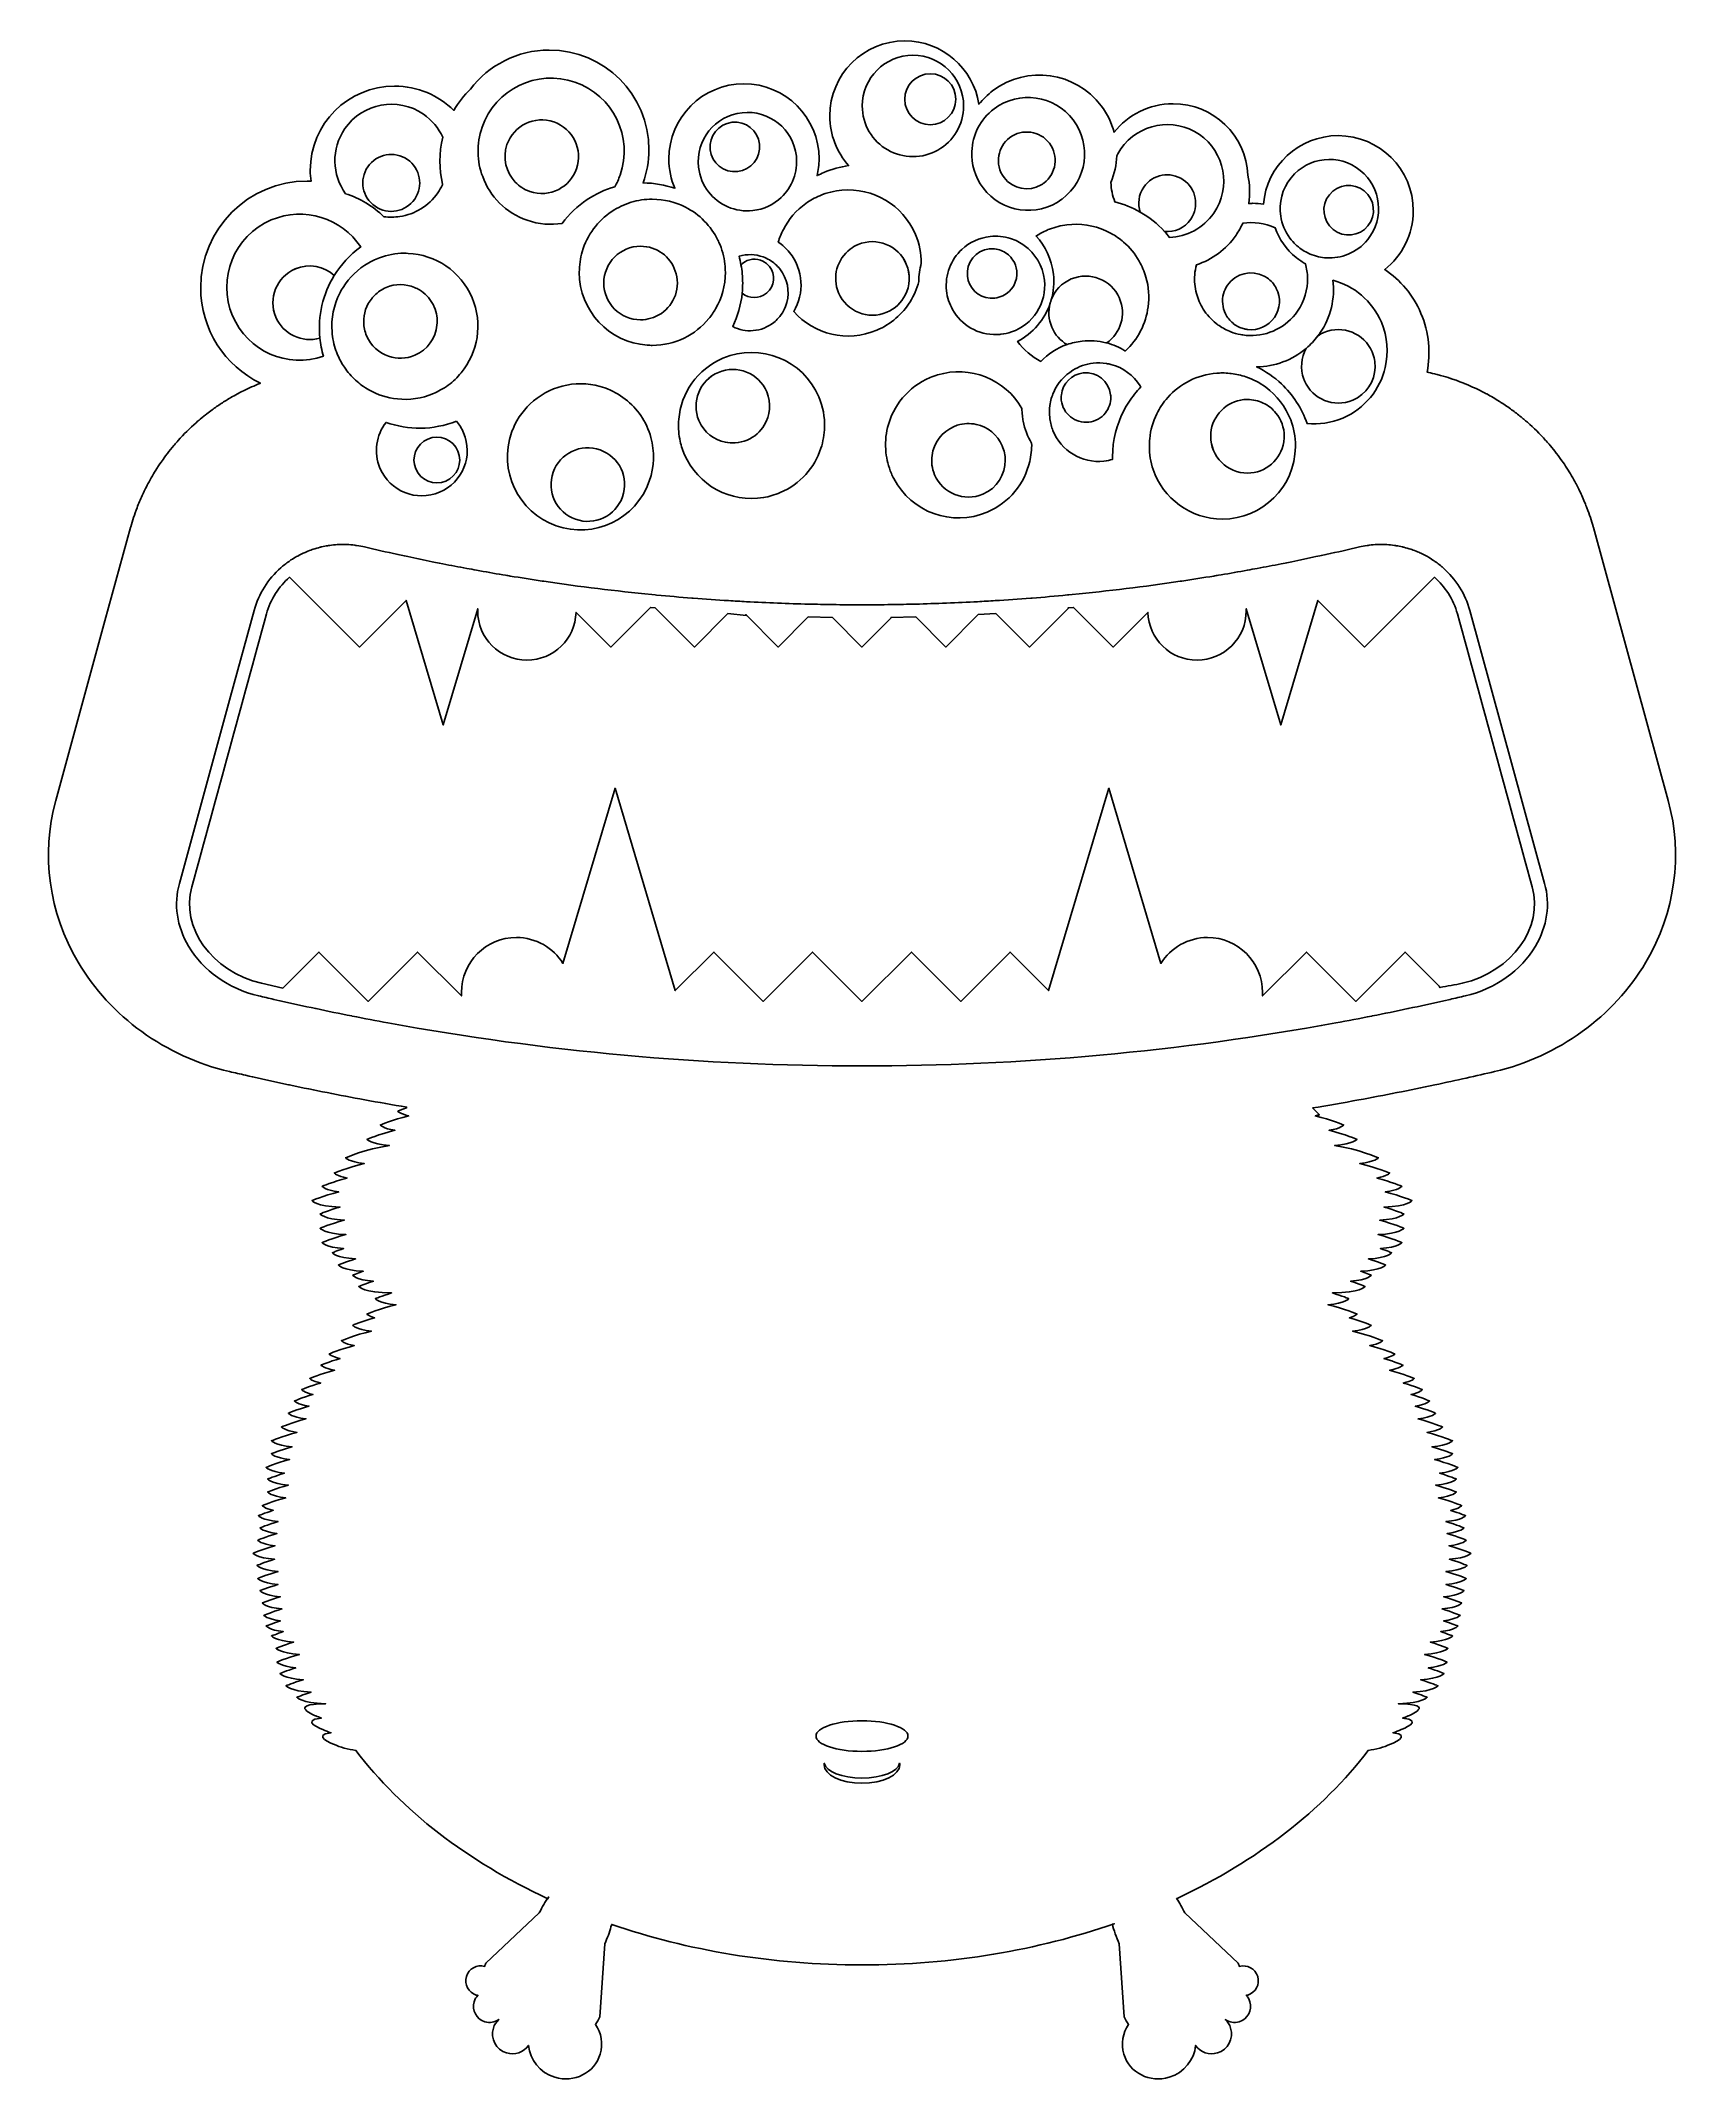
# Model space of a CAD drawing. Header units: centimetres. Extents: x -8.2 to 8.2, y -10.2 to 10.1.
import ezdxf

# ---------------------------------------------------------------- set-up
doc = ezdxf.new("R2010")
doc.units = ezdxf.units.CM
doc.header["$MEASUREMENT"] = 0
doc.layers.add('Camada 1', color=7, linetype='Continuous')

msp = doc.modelspace()

# ---------------------------------------------------------------- linework, layer by layer
at = {"layer": 'Camada 1'}
for points, knots in [([(4.47938, -0.47851), (4.63334, -0.45306), (4.78704, -0.42628), (4.94039, -0.39824), (4.94039, -0.39824), (5.07035, -0.37445), (5.19727, -0.35003), (5.3202, -0.32559), (5.3202, -0.32559), (5.44649, -0.30069), (5.572, -0.27498), (5.69638, -0.24881), (5.69638, -0.24881), (5.91768, -0.2014), (6.11231, -0.15795), (6.29272, -0.11612), (6.29272, -0.11612), (6.92883, 0.03398), (7.47697, 0.43024), (7.79614, 0.97055), (7.79614, 0.97055), (8.08943, 1.46807), (8.16767, 2.03936), (8.01776, 2.58094), (8.01776, 2.58094), (8.01776, 2.58094), (7.27566, 5.29335), (7.27566, 5.29335), (7.27566, 5.29335), (7.27566, 5.29335), (7.27391, 5.2983), (7.27391, 5.2983), (7.27391, 5.2983), (7.27391, 5.2983), (7.27277, 5.30327), (7.27277, 5.30327), (7.27277, 5.30327), (7.25539, 5.3641), (7.23541, 5.42461), (7.21099, 5.48848), (7.21099, 5.48848), (7.20477, 5.50507), (7.19773, 5.52327), (7.18974, 5.54148), (7.18974, 5.54148), (7.18974, 5.54148), (7.18831, 5.54468), (7.18831, 5.54468), (7.18831, 5.54468), (7.18831, 5.54468), (7.18717, 5.54788), (7.18717, 5.54788), (7.18717, 5.54788), (7.16963, 5.59035), (7.15015, 5.63297), (7.13018, 5.67467), (7.13018, 5.67467), (7.12923, 5.67515), (7.12923, 5.67515), (7.12923, 5.67578), (7.12923, 5.67578), (7.12079, 5.69224), (7.11214, 5.71041), (7.10306, 5.72766), (7.10306, 5.72766), (7.10306, 5.72766), (7.10242, 5.72877), (7.10242, 5.72877), (7.10242, 5.72877), (7.10242, 5.72877), (7.10131, 5.73052), (7.10131, 5.73052), (7.10131, 5.73052), (7.07318, 5.78304), (7.0435, 5.83492), (7.01222, 5.88379), (7.01222, 5.88379), (6.99354, 5.91287), (6.97692, 5.93602), (6.96335, 5.95499), (6.96335, 5.95499), (6.9488, 5.97557), (6.93062, 6.00193), (6.90747, 6.0318), (6.90747, 6.0318), (6.90683, 6.03228), (6.9062, 6.03228), (6.9062, 6.03291), (6.9062, 6.03291), (6.9062, 6.03355), (6.90556, 6.03418), (6.90506, 6.03418), (6.90506, 6.03418), (6.90506, 6.03418), (6.90506, 6.03466), (6.90506, 6.03466), (6.90506, 6.03466), (6.8859, 6.05908), (6.86789, 6.08242), (6.84712, 6.10668), (6.84712, 6.10668), (6.84712, 6.10668), (6.84537, 6.10861), (6.84537, 6.10861), (6.84537, 6.10861), (6.84537, 6.10861), (6.84331, 6.11099), (6.84331, 6.11099), (6.84331, 6.11099), (6.83069, 6.12631), (6.81775, 6.14084), (6.8045, 6.15555), (6.8045, 6.15555), (6.8045, 6.15555), (6.80177, 6.15793), (6.80177, 6.15793), (6.80177, 6.15793), (6.80177, 6.15793), (6.79936, 6.16097), (6.79936, 6.16097), (6.79936, 6.16097), (6.74221, 6.22516), (6.68122, 6.28551), (6.61846, 6.34028), (6.61846, 6.34028), (6.60666, 6.35068), (6.59515, 6.36086), (6.58285, 6.37079), (6.58285, 6.37079), (6.57647, 6.37685), (6.56899, 6.38243), (6.56242, 6.38849), (6.56242, 6.38849), (6.56242, 6.38849), (6.56036, 6.3896), (6.56036, 6.3896), (6.56036, 6.3896), (6.56036, 6.3896), (6.55621, 6.39344), (6.55621, 6.39344), (6.55621, 6.39344), (6.52589, 6.41834), (6.49348, 6.4426), (6.46186, 6.46591), (6.46186, 6.46591), (6.44464, 6.47869), (6.4277, 6.49081), (6.41061, 6.50248), (6.41061, 6.50248), (6.41061, 6.50248), (6.38457, 6.52018), (6.38457, 6.52018), (6.38457, 6.52018), (6.38457, 6.52018), (6.3683, 6.52976), (6.3683, 6.52976), (6.3683, 6.52976), (6.35952, 6.53598), (6.3501, 6.54206), (6.34036, 6.54765), (6.34036, 6.54765), (6.29789, 6.57432), (6.25635, 6.59938), (6.21421, 6.62208), (6.21421, 6.62208), (6.21342, 6.62208), (6.2131, 6.62272), (6.2123, 6.62272), (6.2123, 6.62272), (6.21119, 6.6232), (6.21055, 6.62367), (6.20989, 6.62367), (6.20989, 6.62367), (6.1928, 6.63293), (6.17634, 6.64219), (6.1588, 6.65066), (6.1588, 6.65066), (6.1588, 6.65066), (6.15705, 6.65114), (6.15705, 6.65114), (6.15705, 6.65114), (6.15705, 6.65114), (6.15464, 6.65257), (6.15464, 6.65257), (6.15464, 6.65257), (6.10085, 6.67924), (6.04592, 6.7043), (5.98973, 6.72681), (5.98973, 6.72681), (5.98973, 6.72681), (5.98909, 6.72745), (5.98798, 6.72745), (5.98798, 6.72745), (5.98687, 6.72809), (5.98557, 6.72872), (5.98557, 6.72872), (5.98557, 6.72872), (5.97951, 6.7311), (5.97327, 6.73367), (5.96639, 6.73608), (5.96639, 6.73608), (5.96639, 6.73608), (5.94774, 6.74407), (5.94774, 6.74407), (5.94774, 6.74407), (5.94774, 6.74407), (5.90861, 6.75796), (5.90861, 6.75796), (5.90861, 6.75796), (5.89199, 6.76386), (5.87842, 6.76899), (5.86358, 6.77376), (5.86358, 6.77376), (5.86358, 6.77376), (5.85927, 6.77503), (5.85927, 6.77503), (5.85927, 6.77503), (5.85927, 6.77503), (5.85512, 6.77696), (5.85512, 6.77696), (5.85512, 6.77696), (5.82271, 6.78717), (5.79032, 6.79691), (5.75519, 6.80665), (5.75519, 6.80665), (5.74178, 6.81112), (5.72455, 6.81528), (5.70521, 6.82006), (5.70521, 6.82006), (5.70521, 6.82006), (5.70185, 6.82133), (5.70185, 6.82133), (5.70185, 6.82133), (5.70185, 6.82133), (5.69754, 6.82197), (5.69754, 6.82197), (5.69754, 6.82197), (5.66674, 6.82978), (5.64007, 6.83538), (5.62028, 6.83954), (5.62028, 6.83954), (5.65827, 7.02922), (5.64182, 7.23231), (5.55993, 7.42361), (5.55993, 7.42361), (5.48185, 7.60787), (5.35459, 7.75556), (5.19973, 7.85948), (5.19973, 7.85948), (5.37232, 7.99616), (5.48297, 8.20709), (5.48297, 8.44434), (5.48297, 8.44434), (5.48297, 8.85706), (5.1488, 9.19123), (4.73621, 9.19123), (4.73621, 9.19123), (4.34566, 9.19123), (4.0257, 8.89154), (3.99265, 8.50964), (3.99265, 8.50964), (3.95786, 8.51475), (3.92269, 8.51827), (3.8866, 8.51827), (3.8866, 8.51827), (3.87303, 8.51827), (3.85948, 8.51684), (3.84622, 8.51605), (3.84622, 8.51605), (3.86109, 8.61027), (3.85868, 8.70557), (3.83905, 8.7977), (3.83905, 8.7977), (3.82069, 9.19349), (3.49464, 9.50901), (3.0939, 9.50901), (3.0939, 9.50901), (2.85617, 9.50901), (2.6449, 9.39741), (2.50824, 9.22434), (2.50824, 9.22434), (2.48316, 9.31694), (2.44164, 9.40635), (2.38, 9.48779), (2.38, 9.48779), (2.12407, 9.82659), (1.64142, 9.89493), (1.30227, 9.63881), (1.30227, 9.63881), (1.24896, 9.59873), (1.20297, 9.55324), (1.16371, 9.50342), (1.16371, 9.50342), (1.10764, 9.86058), (0.79945, 10.13393), (0.42665, 10.13393), (0.42665, 10.13393), (0.01406, 10.13393), (-0.32027, 9.79958), (-0.32027, 9.38701), (-0.32027, 9.38701), (-0.32027, 9.19749), (-0.24923, 9.02506), (-0.13297, 8.89348), (-0.13297, 8.89348), (-0.21618, 8.88149), (-0.29918, 8.8593), (-0.37983, 8.82482), (-0.37983, 8.82482), (-0.4025, 8.81508), (-0.4247, 8.80453), (-0.44656, 8.79352), (-0.44656, 8.79352), (-0.4341, 8.84715), (-0.42693, 8.90271), (-0.42693, 8.96021), (-0.42693, 8.96021), (-0.42693, 9.37262), (-0.76158, 9.70713), (-1.17417, 9.70713), (-1.17417, 9.70713), (-1.58629, 9.70713), (-1.92093, 9.37262), (-1.92093, 8.96021), (-1.92093, 8.96021), (-1.92093, 8.8561), (-1.89953, 8.75712), (-1.86105, 8.66724), (-1.86105, 8.66724), (-1.96022, 8.70092), (-2.06621, 8.72039), (-2.17654, 8.72087), (-2.17654, 8.72087), (-2.13997, 8.82451), (-2.11873, 8.93563), (-2.11873, 9.05155), (-2.11873, 9.05155), (-2.11873, 9.59889), (-2.56275, 10.04244), (-3.10994, 10.04244), (-3.10994, 10.04244), (-3.4299, 10.04244), (-3.7138, 9.88996), (-3.89485, 9.65445), (-3.89485, 9.65445), (-3.95888, 9.59251), (-4.0146, 9.5216), (-4.0609, 9.44273), (-4.0609, 9.44273), (-4.21242, 9.59187), (-4.41983, 9.68413), (-4.64943, 9.68413), (-4.64943, 9.68413), (-5.11213, 9.68413), (-5.48768, 9.30877), (-5.48768, 8.84588), (-5.48768, 8.84588), (-5.48768, 8.809), (-5.48432, 8.77275), (-5.47985, 8.73729), (-5.47985, 8.73729), (-5.49279, 8.73761), (-5.50522, 8.73922), (-5.51832, 8.73922), (-5.51832, 8.73922), (-6.10334, 8.73922), (-6.57739, 8.26485), (-6.57739, 7.67967), (-6.57739, 7.67967), (-6.57739, 7.26184), (-6.33485, 6.90145), (-5.98359, 6.72918), (-5.98359, 6.72918), (-5.98534, 6.72839), (-5.98743, 6.72759), (-5.98917, 6.7268), (-5.98917, 6.7268), (-6.04328, 6.7054), (-6.099, 6.6805), (-6.15329, 6.65367), (-6.15329, 6.65367), (-6.17276, 6.64377), (-6.19097, 6.6342), (-6.20885, 6.62494), (-6.20885, 6.62494), (-6.20885, 6.62494), (-6.21126, 6.62367), (-6.21126, 6.62367), (-6.21126, 6.62367), (-6.21126, 6.62367), (-6.21301, 6.62272), (-6.21301, 6.62272), (-6.21301, 6.62272), (-6.23568, 6.61042), (-6.25611, 6.59878), (-6.2764, 6.58727), (-6.2764, 6.58727), (-6.31008, 6.5678), (-6.3417, 6.54766), (-6.37252, 6.52724), (-6.37252, 6.52724), (-6.4043, 6.50808), (-6.4348, 6.48668), (-6.46433, 6.464), (-6.46433, 6.464), (-6.4819, 6.45125), (-6.49881, 6.43847), (-6.51542, 6.42505), (-6.51542, 6.42505), (-6.51542, 6.42505), (-6.51894, 6.42248), (-6.51894, 6.42248), (-6.51894, 6.42248), (-6.53235, 6.41211), (-6.55566, 6.39406), (-6.58424, 6.37012), (-6.58424, 6.37012), (-6.59636, 6.36038), (-6.60803, 6.34938), (-6.62033, 6.33916), (-6.62033, 6.33916), (-6.62144, 6.33789), (-6.62255, 6.33659), (-6.62385, 6.33596), (-6.62385, 6.33596), (-6.68547, 6.28119), (-6.74582, 6.22132), (-6.80252, 6.15792), (-6.80252, 6.15792), (-6.81498, 6.14403), (-6.82694, 6.13061), (-6.8389, 6.11657), (-6.8389, 6.11657), (-6.8389, 6.11657), (-6.84226, 6.11289), (-6.84226, 6.11289), (-6.84226, 6.11289), (-6.84226, 6.11289), (-6.84512, 6.10905), (-6.84512, 6.10905), (-6.84512, 6.10905), (-6.86732, 6.08288), (-6.88841, 6.05685), (-6.90867, 6.02986), (-6.90867, 6.02986), (-6.90867, 6.02986), (-6.91155, 6.02684), (-6.91155, 6.02684), (-6.91155, 6.02684), (-6.93248, 5.99938), (-6.94954, 5.97511), (-6.96153, 5.95786), (-6.96153, 5.95786), (-6.97158, 5.94381), (-6.9909, 5.91666), (-7.01357, 5.88121), (-7.01357, 5.88121), (-7.04357, 5.83491), (-7.07376, 5.78302), (-7.1017, 5.72984), (-7.1017, 5.72984), (-7.11223, 5.70973), (-7.12263, 5.68896), (-7.13316, 5.66822), (-7.13316, 5.66822), (-7.1512, 5.63118), (-7.16906, 5.59141), (-7.18552, 5.55246), (-7.18552, 5.55246), (-7.19415, 5.53185), (-7.20245, 5.51111), (-7.21042, 5.49018), (-7.21042, 5.49018), (-7.23614, 5.42327), (-7.25609, 5.36228), (-7.27334, 5.30129), (-7.27334, 5.30129), (-7.27334, 5.30129), (-7.27461, 5.29777), (-7.27461, 5.29777), (-7.27461, 5.29777), (-7.27461, 5.29777), (-7.27572, 5.2933), (-7.27572, 5.2933), (-7.27572, 5.2933), (-7.27572, 5.2933), (-7.52943, 4.3671), (-7.52943, 4.3671), (-7.52943, 4.3671), (-7.52943, 4.3671), (-8.0185, 2.5784), (-8.0185, 2.5784), (-8.0185, 2.5784), (-8.16746, 2.03762), (-8.08893, 1.46744), (-7.79625, 0.97121), (-7.79625, 0.97121), (-7.4774, 0.43027), (-6.92958, 0.03398), (-6.2922, -0.11612), (-6.2922, -0.11612), (-6.2392, -0.12826), (-6.18618, -0.14038), (-6.13287, -0.15253), (-6.13287, -0.15253), (-6.13287, -0.15253), (-6.09503, -0.16113), (-6.09503, -0.16113), (-6.09503, -0.16113), (-6.09503, -0.16113), (-6.06661, -0.16719), (-6.06661, -0.16719), (-6.06661, -0.16719), (-6.06597, -0.16783), (-6.06486, -0.16783), (-6.0642, -0.16783), (-6.0642, -0.16783), (-6.0642, -0.16783), (-6.06182, -0.16847), (-6.06182, -0.16847), (-6.06182, -0.16847), (-6.06182, -0.16847), (-6.06135, -0.16845), (-6.06135, -0.16845), (-6.06135, -0.16845), (-5.94398, -0.19528), (-5.82457, -0.22145), (-5.70514, -0.247), (-5.70514, -0.247), (-5.69781, -0.24827), (-5.6903, -0.24986), (-5.68247, -0.25131), (-5.68247, -0.25131), (-5.56304, -0.27687), (-5.44122, -0.30192), (-5.32033, -0.32555), (-5.32033, -0.32555), (-5.19836, -0.35), (-5.07284, -0.37376), (-4.9456, -0.39709), (-4.9456, -0.39709), (-4.80688, -0.42254), (-4.66792, -0.44691), (-4.52872, -0.47022), (-4.52872, -0.47022), (-4.52872, -0.47022), (-4.52975, -0.47789), (-4.52975, -0.47789), (-4.52975, -0.47789), (-4.58383, -0.49681), (-4.61606, -0.51059), (-4.61606, -0.51059), (-4.61606, -0.51059), (-4.61606, -0.51059), (-4.59611, -0.5376), (-4.50747, -0.55657), (-4.50747, -0.55657), (-4.67209, -0.59665), (-4.79134, -0.64772), (-4.79134, -0.64772), (-4.79134, -0.64772), (-4.79134, -0.64772), (-4.76597, -0.6819), (-4.64571, -0.70043), (-4.64571, -0.70043), (-4.80681, -0.74051), (-4.92352, -0.79015), (-4.92352, -0.79015), (-4.92352, -0.79015), (-4.92352, -0.79015), (-4.88743, -0.83775), (-4.69997, -0.85085), (-4.69997, -0.85085), (-4.93836, -0.88821), (-5.13698, -0.97314), (-5.13698, -0.97314), (-5.13698, -0.97314), (-5.13698, -0.97314), (-5.10584, -1.01434), (-4.95079, -1.03079), (-4.95079, -1.03079), (-5.12258, -1.07151), (-5.24855, -1.12546), (-5.24855, -1.12546), (-5.24855, -1.12546), (-5.24855, -1.12546), (-5.2254, -1.15578), (-5.12081, -1.17496), (-5.12081, -1.17496), (-5.26723, -1.21359), (-5.37052, -1.25732), (-5.37052, -1.25732), (-5.37052, -1.25732), (-5.37052, -1.25732), (-5.34192, -1.29502), (-5.20494, -1.31275), (-5.20494, -1.31275), (-5.36046, -1.35217), (-5.4719, -1.39975), (-5.4719, -1.39975), (-5.4719, -1.39975), (-5.4719, -1.39975), (-5.42912, -1.45693), (-5.19152, -1.4633), (-5.19152, -1.4633), (-5.31048, -1.4978), (-5.39062, -1.53196), (-5.39062, -1.53196), (-5.39062, -1.53196), (-5.39062, -1.53196), (-5.35294, -1.58273), (-5.14985, -1.59393), (-5.14985, -1.59393), (-5.2918, -1.63192), (-5.39062, -1.67423), (-5.39062, -1.67423), (-5.39062, -1.67423), (-5.39062, -1.67423), (-5.35117, -1.72786), (-5.13339, -1.73696), (-5.13339, -1.73696), (-5.27309, -1.77466), (-5.37048, -1.81649), (-5.37048, -1.81649), (-5.37048, -1.81649), (-5.37048, -1.81649), (-5.3355, -1.86261), (-5.15667, -1.87652), (-5.15667, -1.87652), (-5.22549, -1.89983), (-5.26859, -1.91803), (-5.26859, -1.91803), (-5.26859, -1.91803), (-5.26859, -1.91803), (-5.23171, -1.96751), (-5.03644, -1.97965), (-5.03644, -1.97965), (-5.14008, -2.01095), (-5.2076, -2.04), (-5.2076, -2.04), (-5.2076, -2.04), (-5.2076, -2.04), (-5.16958, -2.0922), (-4.96027, -2.10242), (-4.96027, -2.10242), (-5.02509, -2.12462), (-5.06565, -2.14155), (-5.06565, -2.14155), (-5.06565, -2.14155), (-5.06565, -2.14155), (-5.03229, -2.18658), (-4.85951, -2.20127), (-4.85951, -2.20127), (-4.9478, -2.2294), (-5.00463, -2.25334), (-5.00463, -2.25334), (-5.00463, -2.25334), (-5.00463, -2.25334), (-4.95674, -2.31785), (-4.6789, -2.31753), (-4.6789, -2.31753), (-4.77743, -2.34785), (-4.84175, -2.37534), (-4.84175, -2.37534), (-4.84175, -2.37534), (-4.84175, -2.37534), (-4.80807, -2.4205), (-4.63387, -2.43522), (-4.63387, -2.43522), (-4.80119, -2.4756), (-4.92335, -2.52767), (-4.92335, -2.52767), (-4.92335, -2.52767), (-4.92335, -2.52767), (-4.90819, -2.54778), (-4.84734, -2.56551), (-4.84734, -2.56551), (-4.97683, -2.60176), (-5.06562, -2.63962), (-5.06562, -2.63962), (-5.06562, -2.63962), (-5.06562, -2.63962), (-5.03464, -2.68097), (-4.87959, -2.69725), (-4.87959, -2.69725), (-5.05123, -2.73813), (-5.17722, -2.79194), (-5.17722, -2.79194), (-5.17722, -2.79194), (-5.17722, -2.79194), (-5.15391, -2.82242), (-5.04948, -2.84158), (-5.04948, -2.84158), (-5.1959, -2.88024), (-5.29919, -2.92397), (-5.29919, -2.92397), (-5.29919, -2.92397), (-5.29919, -2.92397), (-5.27924, -2.9508), (-5.19076, -2.96995), (-5.19076, -2.96995), (-5.30461, -3.00347), (-5.38044, -3.03573), (-5.38044, -3.03573), (-5.38044, -3.03573), (-5.38044, -3.03573), (-5.35634, -3.06732), (-5.24648, -3.0865), (-5.24648, -3.0865), (-5.39097, -3.12481), (-5.49204, -3.16791), (-5.49204, -3.16791), (-5.49204, -3.16791), (-5.49204, -3.16791), (-5.47209, -3.19474), (-5.38361, -3.21374), (-5.38361, -3.21374), (-5.49746, -3.24742), (-5.57361, -3.27967), (-5.57361, -3.27967), (-5.57361, -3.27967), (-5.57361, -3.27967), (-5.55287, -3.30777), (-5.45928, -3.32692), (-5.45928, -3.32692), (-5.57072, -3.35981), (-5.64449, -3.39143), (-5.64449, -3.39143), (-5.64449, -3.39143), (-5.64449, -3.39143), (-5.61959, -3.42498), (-5.50175, -3.44366), (-5.50175, -3.44366), (-5.62325, -3.47861), (-5.70548, -3.51327), (-5.70548, -3.51327), (-5.70548, -3.51327), (-5.70548, -3.51327), (-5.67593, -3.55272), (-5.53144, -3.56965), (-5.53144, -3.56965), (-5.67418, -3.6078), (-5.77427, -3.65061), (-5.77427, -3.65061), (-5.77427, -3.65061), (-5.77427, -3.65061), (-5.74792, -3.68622), (-5.62068, -3.70472), (-5.62068, -3.70472), (-5.76853, -3.74338), (-5.87328, -3.78777), (-5.87328, -3.78777), (-5.87328, -3.78777), (-5.87328, -3.78777), (-5.83992, -3.83262), (-5.66907, -3.84749), (-5.66907, -3.84749), (-5.79057, -3.88228), (-5.87328, -3.91742), (-5.87328, -3.91742), (-5.87328, -3.91742), (-5.87328, -3.91742), (-5.84309, -3.9575), (-5.69413, -3.97425), (-5.69413, -3.97425), (-5.83177, -4.01161), (-5.92662, -4.05249), (-5.92662, -4.05249), (-5.92662, -4.05249), (-5.92662, -4.05249), (-5.89595, -4.09321), (-5.74427, -4.10964), (-5.74427, -4.10964), (-5.84534, -4.14062), (-5.91143, -4.16872), (-5.91143, -4.16872), (-5.91143, -4.16872), (-5.91143, -4.16872), (-5.87822, -4.21357), (-5.70722, -4.22844), (-5.70722, -4.22844), (-5.82856, -4.26339), (-5.91143, -4.29837), (-5.91143, -4.29837), (-5.91143, -4.29837), (-5.91143, -4.29837), (-5.88108, -4.33845), (-5.73212, -4.35555), (-5.73212, -4.35555), (-5.86976, -4.39257), (-5.96474, -4.43344), (-5.96474, -4.43344), (-5.96474, -4.43344), (-5.96474, -4.43344), (-5.94463, -4.46059), (-5.8552, -4.47958), (-5.8552, -4.47958), (-5.94479, -4.508), (-6.00273, -4.53242), (-6.00273, -4.53242), (-6.00273, -4.53242), (-6.00273, -4.53242), (-5.97095, -4.57586), (-5.80747, -4.5915), (-5.80747, -4.5915), (-5.9159, -4.62375), (-5.98773, -4.65442), (-5.98773, -4.65442), (-5.98773, -4.65442), (-5.98773, -4.65442), (-5.95884, -4.69273), (-5.8193, -4.71011), (-5.8193, -4.71011), (-5.93379, -4.74379), (-6.01025, -4.77639), (-6.01025, -4.77639), (-6.01025, -4.77639), (-6.01025, -4.77639), (-5.98104, -4.81502), (-5.83941, -4.83224), (-5.83941, -4.83224), (-5.96794, -4.86833), (-6.05608, -4.90601), (-6.05608, -4.90601), (-6.05608, -4.90601), (-6.05608, -4.90601), (-6.02158, -4.95199), (-5.84246, -4.96607), (-5.84246, -4.96607), (-5.94829, -4.99801), (-6.01809, -5.02785), (-6.01809, -5.02785), (-6.01809, -5.02785), (-6.01809, -5.02785), (-5.98391, -5.07368), (-5.80751, -5.08791), (-5.80751, -5.08791), (-5.92837, -5.1227), (-6.01029, -5.15752), (-6.01029, -5.15752), (-6.01029, -5.15752), (-6.01029, -5.15752), (-5.97788, -5.20176), (-5.8091, -5.21692), (-5.8091, -5.21692), (-5.91686, -5.24917), (-5.98775, -5.27949), (-5.98775, -5.27949), (-5.98775, -5.27949), (-5.98775, -5.27949), (-5.95502, -5.32373), (-5.78643, -5.33873), (-5.78643, -5.33873), (-5.89388, -5.37114), (-5.96476, -5.4013), (-5.96476, -5.4013), (-5.96476, -5.4013), (-5.96476, -5.4013), (-5.93282, -5.44474), (-5.7695, -5.46022), (-5.7695, -5.46022), (-5.8779, -5.49263), (-5.94944, -5.5233), (-5.94944, -5.5233), (-5.94944, -5.5233), (-5.94944, -5.5233), (-5.92102, -5.56098), (-5.78402, -5.57855), (-5.78402, -5.57855), (-5.87104, -5.60633), (-5.9266, -5.62996), (-5.9266, -5.62996), (-5.9266, -5.62996), (-5.9266, -5.62996), (-5.89752, -5.66859), (-5.75592, -5.68584), (-5.75592, -5.68584), (-5.8281, -5.70976), (-5.87329, -5.72894), (-5.87329, -5.72894), (-5.87329, -5.72894), (-5.87329, -5.72894), (-5.83768, -5.77635), (-5.65326, -5.78977), (-5.65326, -5.78977), (-5.75848, -5.82155), (-5.82746, -5.85107), (-5.82746, -5.85107), (-5.82746, -5.85107), (-5.82746, -5.85107), (-5.79058, -5.90041), (-5.59563, -5.91237), (-5.59563, -5.91237), (-5.72848, -5.94909), (-5.81981, -5.98804), (-5.81981, -5.98804), (-5.81981, -5.98804), (-5.81981, -5.98804), (-5.78883, -6.03003), (-5.6314, -6.04617), (-5.6314, -6.04617), (-5.72689, -6.07617), (-5.78946, -6.10237), (-5.78946, -6.10237), (-5.78946, -6.10237), (-5.78946, -6.10237), (-5.75242, -6.15185), (-5.55684, -6.16399), (-5.55684, -6.16399), (-5.66048, -6.19542), (-5.72848, -6.2245), (-5.72848, -6.2245), (-5.72848, -6.2245), (-5.72848, -6.2245), (-5.69001, -6.27718), (-5.47877, -6.28707), (-5.47877, -6.28707), (-5.56563, -6.31485), (-5.62183, -6.3388), (-5.62183, -6.3388), (-5.62183, -6.3388), (-5.62183, -6.3388), (-5.57807, -6.39693), (-5.33587, -6.40235), (-5.33587, -6.40235), (-5.73312, -6.40746), (-5.43247, -6.52337), (-5.43247, -6.52337), (-5.43247, -6.52337), (-5.41427, -6.53152), (-5.39559, -6.53837), (-5.37691, -6.54507), (-5.37691, -6.54507), (-5.60109, -6.56901), (-5.36381, -6.66035), (-5.36381, -6.66035), (-5.36381, -6.66035), (-5.33746, -6.67247), (-5.3092, -6.68236), (-5.28078, -6.69115), (-5.28078, -6.69115), (-5.48581, -6.71719), (-5.25715, -6.80516), (-5.25715, -6.80516), (-5.25715, -6.80516), (-5.18817, -6.83662), (-5.11168, -6.85596), (-5.03395, -6.86744), (-5.03395, -6.86744), (-4.58082, -7.46468), (-3.92199, -7.97205), (-3.12461, -8.34194), (-3.12461, -8.34194), (-3.12461, -8.34194), (-3.11635, -8.32326), (-3.11635, -8.32326), (-3.11635, -8.32326), (-3.15093, -8.36959), (-3.18194, -8.42404), (-3.20991, -8.48341), (-3.20991, -8.48341), (-3.20991, -8.48341), (-3.74, -8.98413), (-3.74, -8.98413), (-3.74, -8.98413), (-3.74511, -8.99453), (-3.74878, -9.00522), (-3.7531, -9.01543), (-3.7531, -9.01543), (-3.83038, -8.99389), (-3.91164, -9.03763), (-3.93527, -9.11507), (-3.93527, -9.11507), (-3.95906, -9.19362), (-3.915, -9.27681), (-3.83645, -9.3006), (-3.83645, -9.3006), (-3.83134, -9.30206), (-3.82592, -9.30269), (-3.82081, -9.30348), (-3.82081, -9.30348), (-3.83727, -9.3207), (-3.85018, -9.34179), (-3.85753, -9.36576), (-3.85753, -9.36576), (-3.88354, -9.45037), (-3.83549, -9.53978), (-3.75104, -9.56565), (-3.75104, -9.56565), (-3.70217, -9.58052), (-3.65222, -9.57031), (-3.61309, -9.543), (-3.61309, -9.543), (-3.61309, -9.54332), (-3.61309, -9.54332), (-3.61293, -9.54332), (-3.61293, -9.54332), (-3.63687, -9.56615), (-3.65637, -9.5946), (-3.6664, -9.6286), (-3.6664, -9.6286), (-3.69865, -9.73319), (-3.63941, -9.84384), (-3.53482, -9.87593), (-3.53482, -9.87593), (-3.45163, -9.90114), (-3.36509, -9.86842), (-3.31688, -9.8015), (-3.31688, -9.8015), (-3.30505, -9.94313), (-3.20544, -10.07182), (-3.05582, -10.11733), (-3.05582, -10.11733), (-2.86278, -10.17609), (-2.66032, -10.07375), (-2.60381, -9.88839), (-2.60381, -9.88839), (-2.57219, -9.78475), (-2.59312, -9.67731), (-2.65154, -9.59237), (-2.65154, -9.59237), (-2.63461, -9.56922), (-2.61945, -9.54416), (-2.60669, -9.51718), (-2.60669, -9.51718), (-2.60669, -9.51718), (-2.55912, -8.78973), (-2.55912, -8.78973), (-2.55912, -8.78973), (-2.53205, -8.73213), (-2.51041, -8.6753), (-2.49665, -8.62066), (-2.49665, -8.62066), (-2.49665, -8.62066), (-2.48847, -8.59748), (-2.48847, -8.59748), (-2.48847, -8.59748), (-1.73623, -8.8559), (-0.89189, -9.00081), (0.00017, -9.00081), (0.00017, -9.00081), (0.90049, -9.00081), (1.75211, -8.85328), (2.50948, -8.59049), (2.50948, -8.59049), (2.50948, -8.59049), (2.49112, -8.59427), (2.49112, -8.59427), (2.49112, -8.59427), (2.50403, -8.65684), (2.52816, -8.72278), (2.55962, -8.78972), (2.55962, -8.78972), (2.55962, -8.78972), (2.60719, -9.51717), (2.60719, -9.51717), (2.60719, -9.51717), (2.62013, -9.54416), (2.63516, -9.56921), (2.65206, -9.59236), (2.65206, -9.59236), (2.59361, -9.67732), (2.57271, -9.78474), (2.6043, -9.88838), (2.6043, -9.88838), (2.661, -10.07375), (2.86327, -10.17609), (3.05647, -10.11732), (3.05647, -10.11732), (3.20591, -10.07181), (3.30571, -9.94312), (3.31753, -9.80149), (3.31753, -9.80149), (3.36574, -9.86838), (3.45212, -9.90113), (3.53547, -9.87592), (3.53547, -9.87592), (3.63987, -9.84383), (3.69911, -9.73318), (3.66686, -9.62859), (3.66686, -9.62859), (3.65696, -9.59459), (3.63765, -9.56617), (3.61339, -9.54331), (3.61339, -9.54331), (3.61371, -9.54331), (3.61371, -9.54331), (3.61371, -9.54331), (3.61371, -9.54331), (3.65268, -9.57032), (3.70282, -9.58051), (3.75169, -9.56567), (3.75169, -9.56567), (3.83599, -9.53979), (3.88403, -9.45042), (3.85803, -9.36578), (3.85803, -9.36578), (3.8507, -9.34184), (3.8379, -9.32075), (3.82146, -9.3035), (3.82146, -9.3035), (3.82657, -9.30271), (3.83186, -9.30204), (3.83694, -9.30062), (3.83694, -9.30062), (3.91568, -9.27686), (3.95957, -9.19365), (3.93576, -9.11509), (3.93576, -9.11509), (3.91229, -9.03765), (3.83085, -8.99391), (3.75359, -9.01545), (3.75359, -9.01545), (3.74944, -9.00524), (3.7456, -8.99455), (3.74049, -8.98415), (3.74049, -8.98415), (3.74049, -8.98415), (3.21007, -8.48348), (3.21007, -8.48348), (3.21007, -8.48348), (3.18562, -8.43149), (3.15879, -8.38331), (3.12929, -8.341), (3.12929, -8.341), (3.12929, -8.341), (3.13339, -8.33817), (3.13339, -8.33817), (3.13339, -8.33817), (3.92695, -7.9686), (4.58265, -7.46269), (5.03408, -6.86751), (5.03408, -6.86751), (5.11216, -6.85603), (5.18831, -6.83671), (5.25744, -6.80523), (5.25744, -6.80523), (5.25744, -6.80523), (5.48593, -6.71728), (5.28091, -6.69122), (5.28091, -6.69122), (5.30933, -6.68244), (5.33761, -6.67254), (5.36425, -6.66042), (5.36425, -6.66042), (5.36425, -6.66042), (5.60103, -6.56909), (5.37687, -6.54514), (5.37687, -6.54514), (5.39587, -6.53845), (5.41455, -6.53157), (5.43275, -6.52344), (5.43275, -6.52344), (5.43275, -6.52344), (5.73324, -6.40753), (5.33599, -6.40242), (5.33599, -6.40242), (5.57819, -6.397), (5.62198, -6.33887), (5.62198, -6.33887), (5.62198, -6.33887), (5.62198, -6.33887), (5.56626, -6.31493), (5.47892, -6.28714), (5.47892, -6.28714), (5.69014, -6.27724), (5.72863, -6.22457), (5.72863, -6.22457), (5.72863, -6.22457), (5.72863, -6.22457), (5.66063, -6.19549), (5.55731, -6.16406), (5.55731, -6.16406), (5.75257, -6.15192), (5.78977, -6.10244), (5.78977, -6.10244), (5.78977, -6.10244), (5.78977, -6.10244), (5.72749, -6.07625), (5.63155, -6.04624), (5.63155, -6.04624), (5.78898, -6.0301), (5.81996, -5.98811), (5.81996, -5.98811), (5.81996, -5.98811), (5.81996, -5.98811), (5.72881, -5.94914), (5.59578, -5.91244), (5.59578, -5.91244), (5.79088, -5.90048), (5.82779, -5.85114), (5.82779, -5.85114), (5.82779, -5.85114), (5.82779, -5.85114), (5.75881, -5.82161), (5.65359, -5.78984), (5.65359, -5.78984), (5.83769, -5.77643), (5.87375, -5.72901), (5.87375, -5.72901), (5.87375, -5.72901), (5.87375, -5.72901), (5.82843, -5.70983), (5.75625, -5.68591), (5.75625, -5.68591), (5.89772, -5.66866), (5.92677, -5.63003), (5.92677, -5.63003), (5.92677, -5.63003), (5.92677, -5.63003), (5.87121, -5.60638), (5.78419, -5.57862), (5.78419, -5.57862), (5.92119, -5.56105), (5.94977, -5.52337), (5.94977, -5.52337), (5.94977, -5.52337), (5.94977, -5.52337), (5.87841, -5.4927), (5.76964, -5.46029), (5.76964, -5.46029), (5.93299, -5.44481), (5.96509, -5.40137), (5.96509, -5.40137), (5.96509, -5.40137), (5.96509, -5.40137), (5.89437, -5.37118), (5.78658, -5.3388), (5.78658, -5.3388), (5.9552, -5.3238), (5.98793, -5.27956), (5.98793, -5.27956), (5.98793, -5.27956), (5.98793, -5.27956), (5.91702, -5.24924), (5.80957, -5.21699), (5.80957, -5.21699), (5.97819, -5.20183), (6.01076, -5.15759), (6.01076, -5.15759), (6.01076, -5.15759), (6.01076, -5.15759), (5.929, -5.1228), (5.80817, -5.08798), (5.80817, -5.08798), (5.98444, -5.07377), (6.01814, -5.02792), (6.01814, -5.02792), (6.01814, -5.02792), (6.01814, -5.02792), (5.94885, -4.99807), (5.84283, -4.96614), (5.84283, -4.96614), (6.02198, -4.95209), (6.05645, -4.90608), (6.05645, -4.90608), (6.05645, -4.90608), (6.05645, -4.90608), (5.96813, -4.8684), (5.83978, -4.83231), (5.83978, -4.83231), (5.98125, -4.81509), (6.01078, -4.77646), (6.01078, -4.77646), (6.01078, -4.77646), (6.01078, -4.77646), (5.934, -4.74389), (5.81951, -4.71018), (5.81951, -4.71018), (5.95905, -4.6928), (5.98797, -4.65449), (5.98797, -4.65449), (5.98797, -4.65449), (5.98797, -4.65449), (5.91643, -4.62382), (5.80771, -4.59157), (5.80771, -4.59157), (5.97138, -4.57591), (6.00316, -4.53249), (6.00316, -4.53249), (6.00316, -4.53249), (6.00316, -4.53249), (5.94535, -4.50807), (5.85579, -4.47965), (5.85579, -4.47965), (5.94503, -4.46065), (5.96517, -4.43351), (5.96517, -4.43351), (5.96517, -4.43351), (5.96517, -4.43351), (5.87, -4.39263), (5.73255, -4.35562), (5.73255, -4.35562), (5.88135, -4.33853), (5.91183, -4.29844), (5.91183, -4.29844), (5.91183, -4.29844), (5.91183, -4.29844), (5.82912, -4.26349), (5.70762, -4.22851), (5.70762, -4.22851), (5.87846, -4.21364), (5.91183, -4.16879), (5.91183, -4.16879), (5.91183, -4.16879), (5.91183, -4.16879), (5.84558, -4.14066), (5.74451, -4.10971), (5.74451, -4.10971), (5.8962, -4.09328), (5.92686, -4.05256), (5.92686, -4.05256), (5.92686, -4.05256), (5.92686, -4.05256), (5.83201, -4.01168), (5.69456, -3.97432), (5.69456, -3.97432), (5.84336, -3.95755), (5.87384, -3.91749), (5.87384, -3.91749), (5.87384, -3.91749), (5.87384, -3.91749), (5.79097, -3.88238), (5.66948, -3.84756), (5.66948, -3.84756), (5.84032, -3.83269), (5.87384, -3.78784), (5.87384, -3.78784), (5.87384, -3.78784), (5.87384, -3.78784), (5.76896, -3.74344), (5.62092, -3.70479), (5.62092, -3.70479), (5.74832, -3.6863), (5.77454, -3.65068), (5.77454, -3.65068), (5.77454, -3.65068), (5.77454, -3.65068), (5.67461, -3.6079), (5.53168, -3.56972), (5.53168, -3.56972), (5.67633, -3.55279), (5.70588, -3.51334), (5.70588, -3.51334), (5.70588, -3.51334), (5.70588, -3.51334), (5.62365, -3.47868), (5.50247, -3.44373), (5.50247, -3.44373), (5.61968, -3.42505), (5.64524, -3.3915), (5.64524, -3.3915), (5.64524, -3.3915), (5.64524, -3.3915), (5.57097, -3.35991), (5.45969, -3.32699), (5.45969, -3.32699), (5.55341, -3.30781), (5.57383, -3.27974), (5.57383, -3.27974), (5.57383, -3.27974), (5.57383, -3.27974), (5.49816, -3.24749), (5.38431, -3.21381), (5.38431, -3.21381), (5.47228, -3.19479), (5.49258, -3.16798), (5.49258, -3.16798), (5.49258, -3.16798), (5.49258, -3.16798), (5.39103, -3.12488), (5.24686, -3.08657), (5.24686, -3.08657), (5.35656, -3.06739), (5.38082, -3.0358), (5.38082, -3.0358), (5.38082, -3.0358), (5.38082, -3.0358), (5.30483, -3.00352), (5.19114, -2.97002), (5.19114, -2.97002), (5.27943, -2.95084), (5.29957, -2.92404), (5.29957, -2.92404), (5.29957, -2.92404), (5.29957, -2.92404), (5.19628, -2.8803), (5.04986, -2.84165), (5.04986, -2.84165), (5.15429, -2.82249), (5.1776, -2.79201), (5.1776, -2.79201), (5.1776, -2.79201), (5.1776, -2.79201), (5.05161, -2.73819), (4.87981, -2.69732), (4.87981, -2.69732), (5.03486, -2.68105), (5.06581, -2.63969), (5.06581, -2.63969), (5.06581, -2.63969), (5.06581, -2.63969), (4.9772, -2.60183), (4.84756, -2.56558), (4.84756, -2.56558), (4.90823, -2.54785), (4.92357, -2.52774), (4.92357, -2.52774), (4.92357, -2.52774), (4.92357, -2.52774), (4.80141, -2.47567), (4.63409, -2.43529), (4.63409, -2.43529), (4.80879, -2.42058), (4.84229, -2.37541), (4.84229, -2.37541), (4.84229, -2.37541), (4.84229, -2.37541), (4.77765, -2.34795), (4.67928, -2.3176), (4.67928, -2.3176), (4.95693, -2.31792), (5.00469, -2.25341), (5.00469, -2.25341), (5.00469, -2.25341), (5.00469, -2.25341), (4.94799, -2.22947), (4.86002, -2.20134), (4.86002, -2.20134), (5.03248, -2.18666), (5.06581, -2.14162), (5.06581, -2.14162), (5.06581, -2.14162), (5.06581, -2.14162), (5.02528, -2.12469), (4.96045, -2.10249), (4.96045, -2.10249), (5.16976, -2.09225), (5.20823, -2.04007), (5.20823, -2.04007), (5.20823, -2.04007), (5.20823, -2.04007), (5.14023, -2.01099), (5.03662, -1.97972), (5.03662, -1.97972), (5.23188, -1.96758), (5.26892, -1.9181), (5.26892, -1.9181), (5.26892, -1.9181), (5.26892, -1.9181), (5.22595, -1.8999), (5.15684, -1.87659), (5.15684, -1.87659), (5.33612, -1.8627), (5.37062, -1.81656), (5.37062, -1.81656), (5.37062, -1.81656), (5.37062, -1.81656), (5.27323, -1.77473), (5.13334, -1.73703), (5.13334, -1.73703), (5.35128, -1.72793), (5.39089, -1.6743), (5.39089, -1.6743), (5.39089, -1.6743), (5.39089, -1.6743), (5.29188, -1.63197), (5.14996, -1.594), (5.14996, -1.594), (5.35305, -1.58281), (5.39089, -1.53203), (5.39089, -1.53203), (5.39089, -1.53203), (5.39089, -1.53203), (5.31059, -1.49787), (5.19179, -1.46337), (5.19179, -1.46337), (5.42923, -1.45699), (5.47217, -1.39982), (5.47217, -1.39982), (5.47217, -1.39982), (5.47217, -1.39982), (5.36038, -1.35225), (5.20505, -1.31282), (5.20505, -1.31282), (5.34234, -1.29509), (5.37063, -1.25739), (5.37063, -1.25739), (5.37063, -1.25739), (5.37063, -1.25739), (5.26734, -1.21365), (5.12092, -1.17503), (5.12092, -1.17503), (5.22535, -1.15585), (5.24866, -1.12553), (5.24866, -1.12553), (5.24866, -1.12553), (5.24866, -1.12553), (5.12267, -1.07158), (4.95087, -1.03086), (4.95087, -1.03086), (5.10607, -1.0144), (5.13687, -0.97321), (5.13687, -0.97321), (5.13687, -0.97321), (5.13687, -0.97321), (4.93841, -0.88828), (4.70036, -0.85092), (4.70036, -0.85092), (4.88763, -0.83782), (4.92359, -0.79022), (4.92359, -0.79022), (4.92359, -0.79022), (4.92359, -0.79022), (4.8072, -0.74058), (4.64594, -0.7005), (4.64594, -0.7005), (4.76617, -0.68198), (4.79138, -0.64779), (4.79138, -0.64779), (4.79138, -0.64779), (4.79138, -0.64779), (4.67211, -0.5967), (4.50751, -0.55664), (4.50751, -0.55664), (4.52381, -0.55315), (4.5378, -0.54939), (4.54976, -0.54555), (4.54976, -0.54555), (4.54976, -0.54555), (4.47938, -0.47851), (4.47938, -0.47851)], [0, 0, 0, 0, 0.00260417, 0.00260417, 0.00260417, 0.00260417, 0.00520833, 0.00520833, 0.00520833, 0.00520833, 0.0078125, 0.0078125, 0.0078125, 0.0078125, 0.01041667, 0.01041667, 0.01041667, 0.01041667, 0.01302083, 0.01302083, 0.01302083, 0.01302083, 0.015625, 0.015625, 0.015625, 0.015625, 0.01822917, 0.01822917, 0.01822917, 0.01822917, 0.02083333, 0.02083333, 0.02083333, 0.02083333, 0.0234375, 0.0234375, 0.0234375, 0.0234375, 0.02604167, 0.02604167, 0.02604167, 0.02604167, 0.02864583, 0.02864583, 0.02864583, 0.02864583, 0.03125, 0.03125, 0.03125, 0.03125, 0.03385417, 0.03385417, 0.03385417, 0.03385417, 0.03645833, 0.03645833, 0.03645833, 0.03645833, 0.0390625, 0.0390625, 0.0390625, 0.0390625, 0.04166667, 0.04166667, 0.04166667, 0.04166667, 0.04427083, 0.04427083, 0.04427083, 0.04427083, 0.046875, 0.046875, 0.046875, 0.046875, 0.04947917, 0.04947917, 0.04947917, 0.04947917, 0.05208333, 0.05208333, 0.05208333, 0.05208333, 0.0546875, 0.0546875, 0.0546875, 0.0546875, 0.05729167, 0.05729167, 0.05729167, 0.05729167, 0.05989583, 0.05989583, 0.05989583, 0.05989583, 0.0625, 0.0625, 0.0625, 0.0625, 0.06510417, 0.06510417, 0.06510417, 0.06510417, 0.06770833, 0.06770833, 0.06770833, 0.06770833, 0.0703125, 0.0703125, 0.0703125, 0.0703125, 0.07291667, 0.07291667, 0.07291667, 0.07291667, 0.07552083, 0.07552083, 0.07552083, 0.07552083, 0.078125, 0.078125, 0.078125, 0.078125, 0.08072917, 0.08072917, 0.08072917, 0.08072917, 0.08333333, 0.08333333, 0.08333333, 0.08333333, 0.0859375, 0.0859375, 0.0859375, 0.0859375, 0.08854167, 0.08854167, 0.08854167, 0.08854167, 0.09114583, 0.09114583, 0.09114583, 0.09114583, 0.09375, 0.09375, 0.09375, 0.09375, 0.09635417, 0.09635417, 0.09635417, 0.09635417, 0.09895833, 0.09895833, 0.09895833, 0.09895833, 0.1015625, 0.1015625, 0.1015625, 0.1015625, 0.10416667, 0.10416667, 0.10416667, 0.10416667, 0.10677083, 0.10677083, 0.10677083, 0.10677083, 0.109375, 0.109375, 0.109375, 0.109375, 0.11197917, 0.11197917, 0.11197917, 0.11197917, 0.11458333, 0.11458333, 0.11458333, 0.11458333, 0.1171875, 0.1171875, 0.1171875, 0.1171875, 0.11979167, 0.11979167, 0.11979167, 0.11979167, 0.12239583, 0.12239583, 0.12239583, 0.12239583, 0.125, 0.125, 0.125, 0.125, 0.12760417, 0.12760417, 0.12760417, 0.12760417, 0.13020833, 0.13020833, 0.13020833, 0.13020833, 0.1328125, 0.1328125, 0.1328125, 0.1328125, 0.13541667, 0.13541667, 0.13541667, 0.13541667, 0.13802083, 0.13802083, 0.13802083, 0.13802083, 0.140625, 0.140625, 0.140625, 0.140625, 0.14322917, 0.14322917, 0.14322917, 0.14322917, 0.14583333, 0.14583333, 0.14583333, 0.14583333, 0.1484375, 0.1484375, 0.1484375, 0.1484375, 0.15104167, 0.15104167, 0.15104167, 0.15104167, 0.15364583, 0.15364583, 0.15364583, 0.15364583, 0.15625, 0.15625, 0.15625, 0.15625, 0.15885417, 0.15885417, 0.15885417, 0.15885417, 0.16145833, 0.16145833, 0.16145833, 0.16145833, 0.1640625, 0.1640625, 0.1640625, 0.1640625, 0.16666667, 0.16666667, 0.16666667, 0.16666667, 0.16927083, 0.16927083, 0.16927083, 0.16927083, 0.171875, 0.171875, 0.171875, 0.171875, 0.17447917, 0.17447917, 0.17447917, 0.17447917, 0.17708333, 0.17708333, 0.17708333, 0.17708333, 0.1796875, 0.1796875, 0.1796875, 0.1796875, 0.18229167, 0.18229167, 0.18229167, 0.18229167, 0.18489583, 0.18489583, 0.18489583, 0.18489583, 0.1875, 0.1875, 0.1875, 0.1875, 0.19010417, 0.19010417, 0.19010417, 0.19010417, 0.19270833, 0.19270833, 0.19270833, 0.19270833, 0.1953125, 0.1953125, 0.1953125, 0.1953125, 0.19791667, 0.19791667, 0.19791667, 0.19791667, 0.20052083, 0.20052083, 0.20052083, 0.20052083, 0.203125, 0.203125, 0.203125, 0.203125, 0.20572917, 0.20572917, 0.20572917, 0.20572917, 0.20833333, 0.20833333, 0.20833333, 0.20833333, 0.2109375, 0.2109375, 0.2109375, 0.2109375, 0.21354167, 0.21354167, 0.21354167, 0.21354167, 0.21614583, 0.21614583, 0.21614583, 0.21614583, 0.21875, 0.21875, 0.21875, 0.21875, 0.22135417, 0.22135417, 0.22135417, 0.22135417, 0.22395833, 0.22395833, 0.22395833, 0.22395833, 0.2265625, 0.2265625, 0.2265625, 0.2265625, 0.22916667, 0.22916667, 0.22916667, 0.22916667, 0.23177083, 0.23177083, 0.23177083, 0.23177083, 0.234375, 0.234375, 0.234375, 0.234375, 0.23697917, 0.23697917, 0.23697917, 0.23697917, 0.23958333, 0.23958333, 0.23958333, 0.23958333, 0.2421875, 0.2421875, 0.2421875, 0.2421875, 0.24479167, 0.24479167, 0.24479167, 0.24479167, 0.24739583, 0.24739583, 0.24739583, 0.24739583, 0.25, 0.25, 0.25, 0.25, 0.25260417, 0.25260417, 0.25260417, 0.25260417, 0.25520833, 0.25520833, 0.25520833, 0.25520833, 0.2578125, 0.2578125, 0.2578125, 0.2578125, 0.26041667, 0.26041667, 0.26041667, 0.26041667, 0.26302083, 0.26302083, 0.26302083, 0.26302083, 0.265625, 0.265625, 0.265625, 0.265625, 0.26822917, 0.26822917, 0.26822917, 0.26822917, 0.27083333, 0.27083333, 0.27083333, 0.27083333, 0.2734375, 0.2734375, 0.2734375, 0.2734375, 0.27604167, 0.27604167, 0.27604167, 0.27604167, 0.27864583, 0.27864583, 0.27864583, 0.27864583, 0.28125, 0.28125, 0.28125, 0.28125, 0.28385417, 0.28385417, 0.28385417, 0.28385417, 0.28645833, 0.28645833, 0.28645833, 0.28645833, 0.2890625, 0.2890625, 0.2890625, 0.2890625, 0.29166667, 0.29166667, 0.29166667, 0.29166667, 0.29427083, 0.29427083, 0.29427083, 0.29427083, 0.296875, 0.296875, 0.296875, 0.296875, 0.29947917, 0.29947917, 0.29947917, 0.29947917, 0.30208333, 0.30208333, 0.30208333, 0.30208333, 0.3046875, 0.3046875, 0.3046875, 0.3046875, 0.30729167, 0.30729167, 0.30729167, 0.30729167, 0.30989583, 0.30989583, 0.30989583, 0.30989583, 0.3125, 0.3125, 0.3125, 0.3125, 0.31510417, 0.31510417, 0.31510417, 0.31510417, 0.31770833, 0.31770833, 0.31770833, 0.31770833, 0.3203125, 0.3203125, 0.3203125, 0.3203125, 0.32291667, 0.32291667, 0.32291667, 0.32291667, 0.32552083, 0.32552083, 0.32552083, 0.32552083, 0.328125, 0.328125, 0.328125, 0.328125, 0.33072917, 0.33072917, 0.33072917, 0.33072917, 0.33333333, 0.33333333, 0.33333333, 0.33333333, 0.3359375, 0.3359375, 0.3359375, 0.3359375, 0.33854167, 0.33854167, 0.33854167, 0.33854167, 0.34114583, 0.34114583, 0.34114583, 0.34114583, 0.34375, 0.34375, 0.34375, 0.34375, 0.34635417, 0.34635417, 0.34635417, 0.34635417, 0.34895833, 0.34895833, 0.34895833, 0.34895833, 0.3515625, 0.3515625, 0.3515625, 0.3515625, 0.35416667, 0.35416667, 0.35416667, 0.35416667, 0.35677083, 0.35677083, 0.35677083, 0.35677083, 0.359375, 0.359375, 0.359375, 0.359375, 0.36197917, 0.36197917, 0.36197917, 0.36197917, 0.36458333, 0.36458333, 0.36458333, 0.36458333, 0.3671875, 0.3671875, 0.3671875, 0.3671875, 0.36979167, 0.36979167, 0.36979167, 0.36979167, 0.37239583, 0.37239583, 0.37239583, 0.37239583, 0.375, 0.375, 0.375, 0.375, 0.37760417, 0.37760417, 0.37760417, 0.37760417, 0.38020833, 0.38020833, 0.38020833, 0.38020833, 0.3828125, 0.3828125, 0.3828125, 0.3828125, 0.38541667, 0.38541667, 0.38541667, 0.38541667, 0.38802083, 0.38802083, 0.38802083, 0.38802083, 0.390625, 0.390625, 0.390625, 0.390625, 0.39322917, 0.39322917, 0.39322917, 0.39322917, 0.39583333, 0.39583333, 0.39583333, 0.39583333, 0.3984375, 0.3984375, 0.3984375, 0.3984375, 0.40104167, 0.40104167, 0.40104167, 0.40104167, 0.40364583, 0.40364583, 0.40364583, 0.40364583, 0.40625, 0.40625, 0.40625, 0.40625, 0.40885417, 0.40885417, 0.40885417, 0.40885417, 0.41145833, 0.41145833, 0.41145833, 0.41145833, 0.4140625, 0.4140625, 0.4140625, 0.4140625, 0.41666667, 0.41666667, 0.41666667, 0.41666667, 0.41927083, 0.41927083, 0.41927083, 0.41927083, 0.421875, 0.421875, 0.421875, 0.421875, 0.42447917, 0.42447917, 0.42447917, 0.42447917, 0.42708333, 0.42708333, 0.42708333, 0.42708333, 0.4296875, 0.4296875, 0.4296875, 0.4296875, 0.43229167, 0.43229167, 0.43229167, 0.43229167, 0.43489583, 0.43489583, 0.43489583, 0.43489583, 0.4375, 0.4375, 0.4375, 0.4375, 0.44010417, 0.44010417, 0.44010417, 0.44010417, 0.44270833, 0.44270833, 0.44270833, 0.44270833, 0.4453125, 0.4453125, 0.4453125, 0.4453125, 0.44791667, 0.44791667, 0.44791667, 0.44791667, 0.45052083, 0.45052083, 0.45052083, 0.45052083, 0.453125, 0.453125, 0.453125, 0.453125, 0.45572917, 0.45572917, 0.45572917, 0.45572917, 0.45833333, 0.45833333, 0.45833333, 0.45833333, 0.4609375, 0.4609375, 0.4609375, 0.4609375, 0.46354167, 0.46354167, 0.46354167, 0.46354167, 0.46614583, 0.46614583, 0.46614583, 0.46614583, 0.46875, 0.46875, 0.46875, 0.46875, 0.47135417, 0.47135417, 0.47135417, 0.47135417, 0.47395833, 0.47395833, 0.47395833, 0.47395833, 0.4765625, 0.4765625, 0.4765625, 0.4765625, 0.47916667, 0.47916667, 0.47916667, 0.47916667, 0.48177083, 0.48177083, 0.48177083, 0.48177083, 0.484375, 0.484375, 0.484375, 0.484375, 0.48697917, 0.48697917, 0.48697917, 0.48697917, 0.48958333, 0.48958333, 0.48958333, 0.48958333, 0.4921875, 0.4921875, 0.4921875, 0.4921875, 0.49479167, 0.49479167, 0.49479167, 0.49479167, 0.49739583, 0.49739583, 0.49739583, 0.49739583, 0.5, 0.5, 0.5, 0.5, 0.50260417, 0.50260417, 0.50260417, 0.50260417, 0.50520833, 0.50520833, 0.50520833, 0.50520833, 0.5078125, 0.5078125, 0.5078125, 0.5078125, 0.51041667, 0.51041667, 0.51041667, 0.51041667, 0.51302083, 0.51302083, 0.51302083, 0.51302083, 0.515625, 0.515625, 0.515625, 0.515625, 0.51822917, 0.51822917, 0.51822917, 0.51822917, 0.52083333, 0.52083333, 0.52083333, 0.52083333, 0.5234375, 0.5234375, 0.5234375, 0.5234375, 0.52604167, 0.52604167, 0.52604167, 0.52604167, 0.52864583, 0.52864583, 0.52864583, 0.52864583, 0.53125, 0.53125, 0.53125, 0.53125, 0.53385417, 0.53385417, 0.53385417, 0.53385417, 0.53645833, 0.53645833, 0.53645833, 0.53645833, 0.5390625, 0.5390625, 0.5390625, 0.5390625, 0.54166667, 0.54166667, 0.54166667, 0.54166667, 0.54427083, 0.54427083, 0.54427083, 0.54427083, 0.546875, 0.546875, 0.546875, 0.546875, 0.54947917, 0.54947917, 0.54947917, 0.54947917, 0.55208333, 0.55208333, 0.55208333, 0.55208333, 0.5546875, 0.5546875, 0.5546875, 0.5546875, 0.55729167, 0.55729167, 0.55729167, 0.55729167, 0.55989583, 0.55989583, 0.55989583, 0.55989583, 0.5625, 0.5625, 0.5625, 0.5625, 0.56510417, 0.56510417, 0.56510417, 0.56510417, 0.56770833, 0.56770833, 0.56770833, 0.56770833, 0.5703125, 0.5703125, 0.5703125, 0.5703125, 0.57291667, 0.57291667, 0.57291667, 0.57291667, 0.57552083, 0.57552083, 0.57552083, 0.57552083, 0.578125, 0.578125, 0.578125, 0.578125, 0.58072917, 0.58072917, 0.58072917, 0.58072917, 0.58333333, 0.58333333, 0.58333333, 0.58333333, 0.5859375, 0.5859375, 0.5859375, 0.5859375, 0.58854167, 0.58854167, 0.58854167, 0.58854167, 0.59114583, 0.59114583, 0.59114583, 0.59114583, 0.59375, 0.59375, 0.59375, 0.59375, 0.59635417, 0.59635417, 0.59635417, 0.59635417, 0.59895833, 0.59895833, 0.59895833, 0.59895833, 0.6015625, 0.6015625, 0.6015625, 0.6015625, 0.60416667, 0.60416667, 0.60416667, 0.60416667, 0.60677083, 0.60677083, 0.60677083, 0.60677083, 0.609375, 0.609375, 0.609375, 0.609375, 0.61197917, 0.61197917, 0.61197917, 0.61197917, 0.61458333, 0.61458333, 0.61458333, 0.61458333, 0.6171875, 0.6171875, 0.6171875, 0.6171875, 0.61979167, 0.61979167, 0.61979167, 0.61979167, 0.62239583, 0.62239583, 0.62239583, 0.62239583, 0.625, 0.625, 0.625, 0.625, 0.62760417, 0.62760417, 0.62760417, 0.62760417, 0.63020833, 0.63020833, 0.63020833, 0.63020833, 0.6328125, 0.6328125, 0.6328125, 0.6328125, 0.63541667, 0.63541667, 0.63541667, 0.63541667, 0.63802083, 0.63802083, 0.63802083, 0.63802083, 0.640625, 0.640625, 0.640625, 0.640625, 0.64322917, 0.64322917, 0.64322917, 0.64322917, 0.64583333, 0.64583333, 0.64583333, 0.64583333, 0.6484375, 0.6484375, 0.6484375, 0.6484375, 0.65104167, 0.65104167, 0.65104167, 0.65104167, 0.65364583, 0.65364583, 0.65364583, 0.65364583, 0.65625, 0.65625, 0.65625, 0.65625, 0.65885417, 0.65885417, 0.65885417, 0.65885417, 0.66145833, 0.66145833, 0.66145833, 0.66145833, 0.6640625, 0.6640625, 0.6640625, 0.6640625, 0.66666667, 0.66666667, 0.66666667, 0.66666667, 0.66927083, 0.66927083, 0.66927083, 0.66927083, 0.671875, 0.671875, 0.671875, 0.671875, 0.67447917, 0.67447917, 0.67447917, 0.67447917, 0.67708333, 0.67708333, 0.67708333, 0.67708333, 0.6796875, 0.6796875, 0.6796875, 0.6796875, 0.68229167, 0.68229167, 0.68229167, 0.68229167, 0.68489583, 0.68489583, 0.68489583, 0.68489583, 0.6875, 0.6875, 0.6875, 0.6875, 0.69010417, 0.69010417, 0.69010417, 0.69010417, 0.69270833, 0.69270833, 0.69270833, 0.69270833, 0.6953125, 0.6953125, 0.6953125, 0.6953125, 0.69791667, 0.69791667, 0.69791667, 0.69791667, 0.70052083, 0.70052083, 0.70052083, 0.70052083, 0.703125, 0.703125, 0.703125, 0.703125, 0.70572917, 0.70572917, 0.70572917, 0.70572917, 0.70833333, 0.70833333, 0.70833333, 0.70833333, 0.7109375, 0.7109375, 0.7109375, 0.7109375, 0.71354167, 0.71354167, 0.71354167, 0.71354167, 0.71614583, 0.71614583, 0.71614583, 0.71614583, 0.71875, 0.71875, 0.71875, 0.71875, 0.72135417, 0.72135417, 0.72135417, 0.72135417, 0.72395833, 0.72395833, 0.72395833, 0.72395833, 0.7265625, 0.7265625, 0.7265625, 0.7265625, 0.72916667, 0.72916667, 0.72916667, 0.72916667, 0.73177083, 0.73177083, 0.73177083, 0.73177083, 0.734375, 0.734375, 0.734375, 0.734375, 0.73697917, 0.73697917, 0.73697917, 0.73697917, 0.73958333, 0.73958333, 0.73958333, 0.73958333, 0.7421875, 0.7421875, 0.7421875, 0.7421875, 0.74479167, 0.74479167, 0.74479167, 0.74479167, 0.74739583, 0.74739583, 0.74739583, 0.74739583, 0.75, 0.75, 0.75, 0.75, 0.75260417, 0.75260417, 0.75260417, 0.75260417, 0.75520833, 0.75520833, 0.75520833, 0.75520833, 0.7578125, 0.7578125, 0.7578125, 0.7578125, 0.76041667, 0.76041667, 0.76041667, 0.76041667, 0.76302083, 0.76302083, 0.76302083, 0.76302083, 0.765625, 0.765625, 0.765625, 0.765625, 0.76822917, 0.76822917, 0.76822917, 0.76822917, 0.77083333, 0.77083333, 0.77083333, 0.77083333, 0.7734375, 0.7734375, 0.7734375, 0.7734375, 0.77604167, 0.77604167, 0.77604167, 0.77604167, 0.77864583, 0.77864583, 0.77864583, 0.77864583, 0.78125, 0.78125, 0.78125, 0.78125, 0.78385417, 0.78385417, 0.78385417, 0.78385417, 0.78645833, 0.78645833, 0.78645833, 0.78645833, 0.7890625, 0.7890625, 0.7890625, 0.7890625, 0.79166667, 0.79166667, 0.79166667, 0.79166667, 0.79427083, 0.79427083, 0.79427083, 0.79427083, 0.796875, 0.796875, 0.796875, 0.796875, 0.79947917, 0.79947917, 0.79947917, 0.79947917, 0.80208333, 0.80208333, 0.80208333, 0.80208333, 0.8046875, 0.8046875, 0.8046875, 0.8046875, 0.80729167, 0.80729167, 0.80729167, 0.80729167, 0.80989583, 0.80989583, 0.80989583, 0.80989583, 0.8125, 0.8125, 0.8125, 0.8125, 0.81510417, 0.81510417, 0.81510417, 0.81510417, 0.81770833, 0.81770833, 0.81770833, 0.81770833, 0.8203125, 0.8203125, 0.8203125, 0.8203125, 0.82291667, 0.82291667, 0.82291667, 0.82291667, 0.82552083, 0.82552083, 0.82552083, 0.82552083, 0.828125, 0.828125, 0.828125, 0.828125, 0.83072917, 0.83072917, 0.83072917, 0.83072917, 0.83333333, 0.83333333, 0.83333333, 0.83333333, 0.8359375, 0.8359375, 0.8359375, 0.8359375, 0.83854167, 0.83854167, 0.83854167, 0.83854167, 0.84114583, 0.84114583, 0.84114583, 0.84114583, 0.84375, 0.84375, 0.84375, 0.84375, 0.84635417, 0.84635417, 0.84635417, 0.84635417, 0.84895833, 0.84895833, 0.84895833, 0.84895833, 0.8515625, 0.8515625, 0.8515625, 0.8515625, 0.85416667, 0.85416667, 0.85416667, 0.85416667, 0.85677083, 0.85677083, 0.85677083, 0.85677083, 0.859375, 0.859375, 0.859375, 0.859375, 0.86197917, 0.86197917, 0.86197917, 0.86197917, 0.86458333, 0.86458333, 0.86458333, 0.86458333, 0.8671875, 0.8671875, 0.8671875, 0.8671875, 0.86979167, 0.86979167, 0.86979167, 0.86979167, 0.87239583, 0.87239583, 0.87239583, 0.87239583, 0.875, 0.875, 0.875, 0.875, 0.87760417, 0.87760417, 0.87760417, 0.87760417, 0.88020833, 0.88020833, 0.88020833, 0.88020833, 0.8828125, 0.8828125, 0.8828125, 0.8828125, 0.88541667, 0.88541667, 0.88541667, 0.88541667, 0.88802083, 0.88802083, 0.88802083, 0.88802083, 0.890625, 0.890625, 0.890625, 0.890625, 0.89322917, 0.89322917, 0.89322917, 0.89322917, 0.89583333, 0.89583333, 0.89583333, 0.89583333, 0.8984375, 0.8984375, 0.8984375, 0.8984375, 0.90104167, 0.90104167, 0.90104167, 0.90104167, 0.90364583, 0.90364583, 0.90364583, 0.90364583, 0.90625, 0.90625, 0.90625, 0.90625, 0.90885417, 0.90885417, 0.90885417, 0.90885417, 0.91145833, 0.91145833, 0.91145833, 0.91145833, 0.9140625, 0.9140625, 0.9140625, 0.9140625, 0.91666667, 0.91666667, 0.91666667, 0.91666667, 0.91927083, 0.91927083, 0.91927083, 0.91927083, 0.921875, 0.921875, 0.921875, 0.921875, 0.92447917, 0.92447917, 0.92447917, 0.92447917, 0.92708333, 0.92708333, 0.92708333, 0.92708333, 0.9296875, 0.9296875, 0.9296875, 0.9296875, 0.93229167, 0.93229167, 0.93229167, 0.93229167, 0.93489583, 0.93489583, 0.93489583, 0.93489583, 0.9375, 0.9375, 0.9375, 0.9375, 0.94010417, 0.94010417, 0.94010417, 0.94010417, 0.94270833, 0.94270833, 0.94270833, 0.94270833, 0.9453125, 0.9453125, 0.9453125, 0.9453125, 0.94791667, 0.94791667, 0.94791667, 0.94791667, 0.95052083, 0.95052083, 0.95052083, 0.95052083, 0.953125, 0.953125, 0.953125, 0.953125, 0.95572917, 0.95572917, 0.95572917, 0.95572917, 0.95833333, 0.95833333, 0.95833333, 0.95833333, 0.9609375, 0.9609375, 0.9609375, 0.9609375, 0.96354167, 0.96354167, 0.96354167, 0.96354167, 0.96614583, 0.96614583, 0.96614583, 0.96614583, 0.96875, 0.96875, 0.96875, 0.96875, 0.97135417, 0.97135417, 0.97135417, 0.97135417, 0.97395833, 0.97395833, 0.97395833, 0.97395833, 0.9765625, 0.9765625, 0.9765625, 0.9765625, 0.97916667, 0.97916667, 0.97916667, 0.97916667, 0.98177083, 0.98177083, 0.98177083, 0.98177083, 0.984375, 0.984375, 0.984375, 0.984375, 0.98697917, 0.98697917, 0.98697917, 0.98697917, 0.98958333, 0.98958333, 0.98958333, 0.98958333, 0.9921875, 0.9921875, 0.9921875, 0.9921875, 0.99479167, 0.99479167, 0.99479167, 0.99479167, 1, 1, 1, 1]), ([(0.25597, 9.04868), (0.32974, 9.00653), (0.41578, 8.98227), (0.50664, 8.98227), (0.50664, 8.98227), (0.59686, 8.98227), (0.68214, 9.0059), (0.7554, 9.04805), (0.7554, 9.04805), (0.90788, 9.1346), (1.0107, 9.29856), (1.0107, 9.48649), (1.0107, 9.48649), (1.0107, 9.76494), (0.78525, 9.99071), (0.50662, 9.99071), (0.50662, 9.99071), (0.22801, 9.99071), (0.00224, 9.76494), (0.00224, 9.48649), (0.00224, 9.48649), (0.00226, 9.29903), (0.10413, 9.13586), (0.25597, 9.04868)], [0, 0, 0, 0, 0.14285714, 0.14285714, 0.14285714, 0.14285714, 0.28571429, 0.28571429, 0.28571429, 0.28571429, 0.42857143, 0.42857143, 0.42857143, 0.42857143, 0.57142857, 0.57142857, 0.57142857, 0.57142857, 0.71428571, 0.71428571, 0.71428571, 0.71428571, 1, 1, 1, 1]), ([(-2.98269, 8.31822), (-2.91403, 8.41098), (-2.82973, 8.49068), (-2.73313, 8.55484), (-2.73313, 8.55484), (-2.64979, 8.61024), (-2.55718, 8.65432), (-2.45852, 8.68224), (-2.45852, 8.68224), (-2.43759, 8.71881), (-2.42002, 8.75775), (-2.40581, 8.79863), (-2.40581, 8.79863), (-2.27426, 9.17783), (-2.47542, 9.59185), (-2.85462, 9.72277), (-2.85462, 9.72277), (-3.23398, 9.85464), (-3.64736, 9.65348), (-3.77892, 9.27412), (-3.77892, 9.27412), (-3.83641, 9.10838), (-3.8302, 8.93596), (-3.77286, 8.78348), (-3.77286, 8.78348), (-3.70036, 8.58724), (-3.54357, 8.42375), (-3.33042, 8.34983), (-3.33042, 8.34983), (-3.21436, 8.30976), (-3.09556, 8.30049), (-2.98269, 8.31822)], [0, 0, 0, 0, 0.11111111, 0.11111111, 0.11111111, 0.11111111, 0.22222222, 0.22222222, 0.22222222, 0.22222222, 0.33333333, 0.33333333, 0.33333333, 0.33333333, 0.44444444, 0.44444444, 0.44444444, 0.44444444, 0.55555556, 0.55555556, 0.55555556, 0.55555556, 0.66666667, 0.66666667, 0.66666667, 0.66666667, 0.77777778, 0.77777778, 0.77777778, 0.77777778, 1, 1, 1, 1]), ([(0.67922, 9.80709), (0.81942, 9.80709), (0.93277, 9.69374), (0.93277, 9.55354), (0.93277, 9.55354), (0.93277, 9.41334), (0.81942, 9.29904), (0.67922, 9.29904), (0.67922, 9.29904), (0.53904, 9.29904), (0.42551, 9.41334), (0.42551, 9.55354), (0.42551, 9.55354), (0.42552, 9.69374), (0.53905, 9.80709), (0.67922, 9.80709)], [0, 0, 0, 0, 0.2, 0.2, 0.2, 0.2, 0.4, 0.4, 0.4, 0.4, 0.6, 0.6, 0.6, 0.6, 1, 1, 1, 1]), ([(0.93277, 9.55354), (0.93277, 9.69372), (0.81942, 9.80709), (0.67922, 9.80709), (0.67922, 9.80709), (0.53904, 9.80709), (0.42551, 9.69374), (0.42551, 9.55354), (0.42551, 9.55354), (0.42551, 9.41334), (0.53904, 9.29904), (0.67922, 9.29904), (0.67922, 9.29904), (0.81943, 9.29903), (0.93277, 9.41336), (0.93277, 9.55354)], [0, 0, 0, 0, 0.2, 0.2, 0.2, 0.2, 0.4, 0.4, 0.4, 0.4, 0.6, 0.6, 0.6, 0.6, 1, 1, 1, 1]), ([(-4.75511, 8.38527), (-4.70275, 8.37871), (-4.64957, 8.37921), (-4.59784, 8.38702), (-4.59784, 8.38702), (-4.44901, 8.40906), (-4.30997, 8.49066), (-4.21864, 8.62364), (-4.21864, 8.62364), (-4.20107, 8.64936), (-4.18575, 8.67552), (-4.17281, 8.70283), (-4.17281, 8.70283), (-4.17217, 8.7041), (-4.1717, 8.70537), (-4.17106, 8.7073), (-4.17106, 8.7073), (-4.20696, 8.85705), (-4.20874, 9.01752), (-4.16979, 9.17543), (-4.16979, 9.17543), (-4.21067, 9.26499), (-4.27565, 9.345), (-4.36235, 9.40472), (-4.36235, 9.40472), (-4.61876, 9.58083), (-4.9678, 9.51616), (-5.14359, 9.26071), (-5.14359, 9.26071), (-5.28186, 9.06018), (-5.27149, 8.80089), (-5.13642, 8.61391), (-5.13642, 8.61391), (-4.99461, 8.56762), (-4.86417, 8.49017), (-4.75511, 8.38527)], [0, 0, 0, 0, 0.1, 0.1, 0.1, 0.1, 0.2, 0.2, 0.2, 0.2, 0.3, 0.3, 0.3, 0.3, 0.4, 0.4, 0.4, 0.4, 0.5, 0.5, 0.5, 0.5, 0.6, 0.6, 0.6, 0.6, 0.7, 0.7, 0.7, 0.7, 0.8, 0.8, 0.8, 0.8, 1, 1, 1, 1]), ([(1.98738, 8.55836), (1.98899, 8.55947), (1.98963, 8.56027), (1.99074, 8.56093), (1.99074, 8.56093), (2.23807, 8.74741), (2.28803, 9.09981), (2.10091, 9.34727), (2.10091, 9.34727), (1.91459, 9.59476), (1.56267, 9.64424), (1.31454, 9.45776), (1.31454, 9.45776), (1.17547, 9.35285), (1.09914, 9.19622), (1.09213, 9.03464), (1.09213, 9.03464), (1.08591, 8.90851), (1.12245, 8.77966), (1.20405, 8.67126), (1.20405, 8.67126), (1.39072, 8.42488), (1.74023, 8.3749), (1.98738, 8.55836)], [0, 0, 0, 0, 0.14285714, 0.14285714, 0.14285714, 0.14285714, 0.28571429, 0.28571429, 0.28571429, 0.28571429, 0.42857143, 0.42857143, 0.42857143, 0.42857143, 0.57142857, 0.57142857, 0.57142857, 0.57142857, 0.71428571, 0.71428571, 0.71428571, 0.71428571, 1, 1, 1, 1]), ([(-3.53096, 9.10168), (-3.46439, 9.29231), (-3.25648, 9.39386), (-3.06506, 9.32777), (-3.06506, 9.32777), (-2.87395, 9.26136), (-2.77367, 9.05348), (-2.83961, 8.86187), (-2.83961, 8.86187), (-2.87107, 8.7699), (-2.93621, 8.69854), (-3.01685, 8.65719), (-3.01685, 8.65719), (-3.10308, 8.61279), (-3.20589, 8.60226), (-3.30472, 8.63661), (-3.30472, 8.63661), (-3.36124, 8.65592), (-3.4101, 8.68834), (-3.44921, 8.72906), (-3.44921, 8.72906), (-3.54056, 8.82482), (-3.57713, 8.96756), (-3.53096, 9.10168)], [0, 0, 0, 0, 0.14285714, 0.14285714, 0.14285714, 0.14285714, 0.28571429, 0.28571429, 0.28571429, 0.28571429, 0.42857143, 0.42857143, 0.42857143, 0.42857143, 0.57142857, 0.57142857, 0.57142857, 0.57142857, 0.71428571, 0.71428571, 0.71428571, 0.71428571, 1, 1, 1, 1]), ([(-2.8396, 8.86186), (-2.77367, 9.05347), (-2.87394, 9.26135), (-3.06505, 9.32776), (-3.06505, 9.32776), (-3.25648, 9.39388), (-3.46439, 9.29231), (-3.53095, 9.10167), (-3.53095, 9.10167), (-3.57709, 8.96755), (-3.54053, 8.82481), (-3.44919, 8.729), (-3.44919, 8.729), (-3.41008, 8.68828), (-3.36122, 8.65587), (-3.3047, 8.63655), (-3.3047, 8.63655), (-3.20588, 8.60223), (-3.10303, 8.61276), (-3.01683, 8.65713), (-3.01683, 8.65713), (-2.9362, 8.69853), (-2.87106, 8.76989), (-2.8396, 8.86186)], [0, 0, 0, 0, 0.14285714, 0.14285714, 0.14285714, 0.14285714, 0.28571429, 0.28571429, 0.28571429, 0.28571429, 0.42857143, 0.42857143, 0.42857143, 0.42857143, 0.57142857, 0.57142857, 0.57142857, 0.57142857, 0.71428571, 0.71428571, 0.71428571, 0.71428571, 1, 1, 1, 1]), ([(-1.52621, 8.63165), (-1.42498, 8.50232), (-1.26102, 8.42662), (-1.08523, 8.44565), (-1.08523, 8.44565), (-0.9749, 8.45777), (-0.87735, 8.506), (-0.80263, 8.57739), (-0.80263, 8.57739), (-0.69516, 8.67925), (-0.63528, 8.8279), (-0.65269, 8.98644), (-0.65269, 8.98644), (-0.68222, 9.25531), (-0.92413, 9.44914), (-1.193, 9.41946), (-1.193, 9.41946), (-1.46219, 9.38946), (-1.65602, 9.14739), (-1.62618, 8.87915), (-1.62618, 8.87915), (-1.6158, 8.78524), (-1.57987, 8.7011), (-1.52621, 8.63165)], [0, 0, 0, 0, 0.14285714, 0.14285714, 0.14285714, 0.14285714, 0.28571429, 0.28571429, 0.28571429, 0.28571429, 0.42857143, 0.42857143, 0.42857143, 0.42857143, 0.57142857, 0.57142857, 0.57142857, 0.57142857, 0.71428571, 0.71428571, 0.71428571, 0.71428571, 1, 1, 1, 1]), ([(2.76795, 8.43046), (2.74067, 8.51155), (2.75041, 8.60416), (2.80277, 8.67986), (2.80277, 8.67986), (2.89186, 8.80855), (3.06749, 8.84081), (3.19602, 8.75236), (3.19602, 8.75236), (3.32469, 8.66391), (3.35757, 8.48764), (3.26915, 8.35895), (3.26915, 8.35895), (3.20896, 8.27145), (3.10757, 8.22867), (3.00872, 8.23774), (3.00872, 8.23774), (3.02613, 8.21874), (3.04256, 8.19927), (3.05822, 8.17916), (3.05822, 8.17916), (3.22906, 8.18585), (3.39496, 8.27002), (3.49955, 8.42184), (3.49955, 8.42184), (3.67534, 8.6773), (3.61065, 9.02665), (3.35538, 9.20292), (3.35538, 9.20292), (3.09992, 9.37855), (2.75041, 9.31389), (2.57414, 9.05856), (2.57414, 9.05856), (2.55977, 9.03702), (2.54617, 9.01448), (2.53533, 8.99183), (2.53533, 8.99183), (2.53136, 8.90113), (2.51139, 8.81078), (2.47593, 8.72614), (2.47593, 8.72614), (2.47707, 8.65954), (2.49064, 8.59427), (2.51554, 8.53278), (2.51554, 8.53278), (2.60399, 8.51028), (2.68879, 8.47613), (2.76795, 8.43046)], [0, 0, 0, 0, 0.07692308, 0.07692308, 0.07692308, 0.07692308, 0.15384615, 0.15384615, 0.15384615, 0.15384615, 0.23076923, 0.23076923, 0.23076923, 0.23076923, 0.30769231, 0.30769231, 0.30769231, 0.30769231, 0.38461538, 0.38461538, 0.38461538, 0.38461538, 0.46153846, 0.46153846, 0.46153846, 0.46153846, 0.53846154, 0.53846154, 0.53846154, 0.53846154, 0.61538462, 0.61538462, 0.61538462, 0.61538462, 0.69230769, 0.69230769, 0.69230769, 0.69230769, 0.76923077, 0.76923077, 0.76923077, 0.76923077, 0.84615385, 0.84615385, 0.84615385, 0.84615385, 1, 1, 1, 1]), ([(-1.23771, 8.83345), (-1.10232, 8.84861), (-1.00509, 8.97061), (-1.0193, 9.10584), (-1.0193, 9.10584), (-1.03478, 9.24125), (-1.15662, 9.33896), (-1.29185, 9.32362), (-1.29185, 9.32362), (-1.42742, 9.30894), (-1.52497, 9.18694), (-1.50963, 9.05155), (-1.50963, 9.05155), (-1.49491, 8.91631), (-1.37325, 8.81876), (-1.23771, 8.83345)], [0, 0, 0, 0, 0.2, 0.2, 0.2, 0.2, 0.4, 0.4, 0.4, 0.4, 0.6, 0.6, 0.6, 0.6, 1, 1, 1, 1]), ([(-1.29182, 9.32364), (-1.15659, 9.33896), (-1.03475, 9.24125), (-1.01927, 9.10586), (-1.01927, 9.10586), (-1.00506, 8.97063), (-1.1023, 8.84863), (-1.23768, 8.83347), (-1.23768, 8.83347), (-1.37325, 8.81879), (-1.49491, 8.91634), (-1.50959, 9.05157), (-1.50959, 9.05157), (-1.52494, 9.18695), (-1.42739, 9.30893), (-1.29182, 9.32364)], [0, 0, 0, 0, 0.2, 0.2, 0.2, 0.2, 0.4, 0.4, 0.4, 0.4, 0.6, 0.6, 0.6, 0.6, 1, 1, 1, 1]), ([(1.36084, 8.99312), (1.37203, 9.06146), (1.40844, 9.12549), (1.468, 9.17066), (1.468, 9.17066), (1.59302, 9.26453), (1.77042, 9.23995), (1.86458, 9.1151), (1.86458, 9.1151), (1.95832, 8.99072), (1.93324, 8.81318), (1.80902, 8.71944), (1.80902, 8.71944), (1.7996, 8.71275), (1.79082, 8.70666), (1.78156, 8.70155), (1.78156, 8.70155), (1.65893, 8.62921), (1.49991, 8.65908), (1.41276, 8.77468), (1.41276, 8.77468), (1.36389, 8.83953), (1.34695, 8.91872), (1.36084, 8.99312)], [0, 0, 0, 0, 0.14285714, 0.14285714, 0.14285714, 0.14285714, 0.28571429, 0.28571429, 0.28571429, 0.28571429, 0.42857143, 0.42857143, 0.42857143, 0.42857143, 0.57142857, 0.57142857, 0.57142857, 0.57142857, 0.71428571, 0.71428571, 0.71428571, 0.71428571, 1, 1, 1, 1]), ([(1.86458, 9.11509), (1.77039, 9.23995), (1.59299, 9.26453), (1.468, 9.17065), (1.468, 9.17065), (1.40844, 9.12546), (1.37204, 9.06146), (1.36084, 8.99311), (1.36084, 8.99311), (1.34698, 8.91871), (1.36388, 8.83952), (1.41275, 8.7747), (1.41275, 8.7747), (1.49993, 8.6591), (1.65894, 8.62923), (1.78155, 8.70157), (1.78155, 8.70157), (1.79081, 8.70668), (1.79959, 8.71274), (1.80901, 8.71946), (1.80901, 8.71946), (1.93324, 8.81318), (1.95833, 8.99071), (1.86458, 9.11509)], [0, 0, 0, 0, 0.14285714, 0.14285714, 0.14285714, 0.14285714, 0.28571429, 0.28571429, 0.28571429, 0.28571429, 0.42857143, 0.42857143, 0.42857143, 0.42857143, 0.57142857, 0.57142857, 0.57142857, 0.57142857, 0.71428571, 0.71428571, 0.71428571, 0.71428571, 1, 1, 1, 1]), ([(-4.91494, 8.88152), (-4.82649, 9.01037), (-4.65022, 9.04262), (-4.52169, 8.95417), (-4.52169, 8.95417), (-4.393, 8.86572), (-4.36059, 8.68961), (-4.44904, 8.56092), (-4.44904, 8.56092), (-4.53749, 8.43223), (-4.71362, 8.39982), (-4.84229, 8.48827), (-4.84229, 8.48827), (-4.97116, 8.57672), (-5.00323, 8.75299), (-4.91494, 8.88152)], [0, 0, 0, 0, 0.2, 0.2, 0.2, 0.2, 0.4, 0.4, 0.4, 0.4, 0.6, 0.6, 0.6, 0.6, 1, 1, 1, 1]), ([(-4.84229, 8.48824), (-4.7136, 8.39979), (-4.53749, 8.4322), (-4.44904, 8.56089), (-4.44904, 8.56089), (-4.36059, 8.68958), (-4.393, 8.86569), (-4.52169, 8.95414), (-4.52169, 8.95414), (-4.6502, 9.04259), (-4.82649, 9.01036), (-4.91494, 8.88149), (-4.91494, 8.88149), (-5.00323, 8.75299), (-4.97116, 8.57672), (-4.84229, 8.48824)], [0, 0, 0, 0, 0.2, 0.2, 0.2, 0.2, 0.4, 0.4, 0.4, 0.4, 0.6, 0.6, 0.6, 0.6, 1, 1, 1, 1]), ([(4.25589, 8.17244), (4.27396, 8.14879), (4.29404, 8.1255), (4.31674, 8.10473), (4.31674, 8.10473), (4.32457, 8.09801), (4.33256, 8.09068), (4.34116, 8.08396), (4.34116, 8.08396), (4.37852, 8.05411), (4.41797, 8.03049), (4.45932, 8.01403), (4.45932, 8.01403), (4.51184, 7.99072), (4.5674, 7.97858), (4.62267, 7.97601), (4.62267, 7.97601), (4.6953, 7.97186), (4.76795, 7.984), (4.8355, 8.0121), (4.8355, 8.0121), (4.90958, 8.04277), (4.97631, 8.09129), (5.02997, 8.15725), (5.02997, 8.15725), (5.1997, 8.36751), (5.16681, 8.67599), (4.9562, 8.8462), (4.9562, 8.8462), (4.74594, 9.01577), (4.43825, 8.98288), (4.26789, 8.77243), (4.26789, 8.77243), (4.1783, 8.6613), (4.14481, 8.52303), (4.16444, 8.39196), (4.16444, 8.39196), (4.17591, 8.31325), (4.20705, 8.23774), (4.25589, 8.17244)], [0, 0, 0, 0, 0.09090909, 0.09090909, 0.09090909, 0.09090909, 0.18181818, 0.18181818, 0.18181818, 0.18181818, 0.27272727, 0.27272727, 0.27272727, 0.27272727, 0.36363636, 0.36363636, 0.36363636, 0.36363636, 0.45454545, 0.45454545, 0.45454545, 0.45454545, 0.54545455, 0.54545455, 0.54545455, 0.54545455, 0.63636364, 0.63636364, 0.63636364, 0.63636364, 0.72727273, 0.72727273, 0.72727273, 0.72727273, 0.81818182, 0.81818182, 0.81818182, 0.81818182, 1, 1, 1, 1]), ([(3.19605, 8.75235), (3.06752, 8.8408), (2.89188, 8.80855), (2.8028, 8.67985), (2.8028, 8.67985), (2.75044, 8.60418), (2.74068, 8.51157), (2.76798, 8.43045), (2.76798, 8.43045), (2.85709, 8.37968), (2.93882, 8.31517), (3.00878, 8.23773), (3.00878, 8.23773), (3.1076, 8.22863), (3.20899, 8.27141), (3.26921, 8.35894), (3.26921, 8.35894), (3.35763, 8.48761), (3.32471, 8.66387), (3.19605, 8.75235)], [0, 0, 0, 0, 0.16666667, 0.16666667, 0.16666667, 0.16666667, 0.33333333, 0.33333333, 0.33333333, 0.33333333, 0.5, 0.5, 0.5, 0.5, 0.66666667, 0.66666667, 0.66666667, 0.66666667, 1, 1, 1, 1]), ([(-2.78327, 8.03641), (-2.80179, 7.9719), (-2.81185, 7.90293), (-2.81185, 7.8322), (-2.81185, 7.8322), (-2.81185, 7.44805), (-2.51456, 7.13367), (-2.13711, 7.10811), (-2.13711, 7.10811), (-2.12018, 7.10602), (-2.10277, 7.10554), (-2.0857, 7.10554), (-2.0857, 7.10554), (-1.8585, 7.10554), (-1.65604, 7.20965), (-1.5232, 7.3725), (-1.5232, 7.3725), (-1.4983, 7.40282), (-1.47563, 7.43526), (-1.45581, 7.46958), (-1.45581, 7.46958), (-1.39435, 7.57623), (-1.35921, 7.69982), (-1.35921, 7.83219), (-1.35921, 7.83219), (-1.35921, 7.85981), (-1.36032, 7.88664), (-1.36336, 7.91281), (-1.36336, 7.91281), (-1.37164, 7.98962), (-1.39194, 8.06193), (-1.42228, 8.12979), (-1.42228, 8.12979), (-1.42564, 8.13712), (-1.42916, 8.14447), (-1.43265, 8.15167), (-1.43265, 8.15167), (-1.50242, 8.29314), (-1.61643, 8.40906), (-1.75663, 8.48041), (-1.75663, 8.48041), (-1.85529, 8.53102), (-1.96705, 8.55881), (-2.08569, 8.55881), (-2.08569, 8.55881), (-2.15834, 8.55881), (-2.22907, 8.5486), (-2.295, 8.52862), (-2.295, 8.52862), (-2.36429, 8.50769), (-2.42896, 8.47658), (-2.48772, 8.43763), (-2.48772, 8.43763), (-2.62854, 8.34375), (-2.7344, 8.20247), (-2.78327, 8.03641)], [0, 0, 0, 0, 0.06666667, 0.06666667, 0.06666667, 0.06666667, 0.13333333, 0.13333333, 0.13333333, 0.13333333, 0.2, 0.2, 0.2, 0.2, 0.26666667, 0.26666667, 0.26666667, 0.26666667, 0.33333333, 0.33333333, 0.33333333, 0.33333333, 0.4, 0.4, 0.4, 0.4, 0.46666667, 0.46666667, 0.46666667, 0.46666667, 0.53333333, 0.53333333, 0.53333333, 0.53333333, 0.6, 0.6, 0.6, 0.6, 0.66666667, 0.66666667, 0.66666667, 0.66666667, 0.73333333, 0.73333333, 0.73333333, 0.73333333, 0.8, 0.8, 0.8, 0.8, 0.86666667, 0.86666667, 0.86666667, 0.86666667, 1, 1, 1, 1]), ([(0.4787, 7.53905), (0.51751, 7.60117), (0.54688, 7.66901), (0.56525, 7.73974), (0.56525, 7.73974), (0.56525, 7.80234), (0.57388, 7.86396), (0.59015, 7.92257), (0.59015, 7.92257), (0.59079, 8.01822), (0.57181, 8.11561), (0.53221, 8.20901), (0.53221, 8.20901), (0.40606, 8.50598), (0.10607, 8.67555), (-0.19889, 8.64856), (-0.19889, 8.64856), (-0.27379, 8.6425), (-0.34819, 8.62493), (-0.42066, 8.59379), (-0.42066, 8.59379), (-0.47, 8.57318), (-0.51535, 8.54749), (-0.55734, 8.51764), (-0.55734, 8.51764), (-0.65426, 8.4493), (-0.73043, 8.35892), (-0.78232, 8.25705), (-0.78232, 8.25705), (-0.80309, 8.21744), (-0.82016, 8.17609), (-0.83246, 8.13346), (-0.83246, 8.13346), (-0.79158, 8.10536), (-0.75375, 8.07057), (-0.72067, 8.02982), (-0.72067, 8.02982), (-0.58176, 7.85723), (-0.57187, 7.62189), (-0.67868, 7.44147), (-0.67868, 7.44147), (-0.47736, 7.21538), (-0.147, 7.13109), (0.14759, 7.25658), (0.14759, 7.25658), (0.28949, 7.31712), (0.40236, 7.41771), (0.4787, 7.53905)], [0, 0, 0, 0, 0.07692308, 0.07692308, 0.07692308, 0.07692308, 0.15384615, 0.15384615, 0.15384615, 0.15384615, 0.23076923, 0.23076923, 0.23076923, 0.23076923, 0.30769231, 0.30769231, 0.30769231, 0.30769231, 0.38461538, 0.38461538, 0.38461538, 0.38461538, 0.46153846, 0.46153846, 0.46153846, 0.46153846, 0.53846154, 0.53846154, 0.53846154, 0.53846154, 0.61538462, 0.61538462, 0.61538462, 0.61538462, 0.69230769, 0.69230769, 0.69230769, 0.69230769, 0.76923077, 0.76923077, 0.76923077, 0.76923077, 0.84615385, 0.84615385, 0.84615385, 0.84615385, 1, 1, 1, 1]), ([(4.68618, 8.25787), (4.79154, 8.1718), (4.94722, 8.18842), (5.03233, 8.29444), (5.03233, 8.29444), (5.1184, 8.40046), (5.10147, 8.55598), (4.99608, 8.64123), (4.99608, 8.64123), (4.88974, 8.72682), (4.73438, 8.71021), (4.64913, 8.60419), (4.64913, 8.60419), (4.56357, 8.4988), (4.58019, 8.34328), (4.68618, 8.25787)], [0, 0, 0, 0, 0.2, 0.2, 0.2, 0.2, 0.4, 0.4, 0.4, 0.4, 0.6, 0.6, 0.6, 0.6, 1, 1, 1, 1]), ([(4.64914, 8.60418), (4.73442, 8.7102), (4.88978, 8.72681), (4.99609, 8.64122), (4.99609, 8.64122), (5.10147, 8.55597), (5.11841, 8.40045), (5.03234, 8.29443), (5.03234, 8.29443), (4.94722, 8.18841), (4.79154, 8.1718), (4.68619, 8.25786), (4.68619, 8.25786), (4.58019, 8.34328), (4.56357, 8.4988), (4.64914, 8.60418)], [0, 0, 0, 0, 0.2, 0.2, 0.2, 0.2, 0.4, 0.4, 0.4, 0.4, 0.6, 0.6, 0.6, 0.6, 1, 1, 1, 1]), ([(-5.83032, 7.38657), (-5.90887, 7.57241), (-5.82217, 7.78702), (-5.63617, 7.86618), (-5.63617, 7.86618), (-5.50078, 7.92367), (-5.35037, 7.89317), (-5.24866, 7.8004), (-5.24866, 7.8004), (-5.18193, 7.90959), (-5.09282, 8.00667), (-4.98617, 8.08459), (-4.98617, 8.08459), (-5.17537, 8.37169), (-5.54772, 8.49192), (-5.87583, 8.35235), (-5.87583, 8.35235), (-6.24529, 8.19572), (-6.41725, 7.76876), (-6.26061, 7.39929), (-6.26061, 7.39929), (-6.11004, 7.04628), (-5.71406, 6.87303), (-5.35642, 6.99694), (-5.35642, 6.99694), (-5.37399, 7.05666), (-5.38611, 7.11764), (-5.39232, 7.17799), (-5.39232, 7.17799), (-5.56735, 7.12744), (-5.75703, 7.21475), (-5.83032, 7.38657)], [0, 0, 0, 0, 0.11111111, 0.11111111, 0.11111111, 0.11111111, 0.22222222, 0.22222222, 0.22222222, 0.22222222, 0.33333333, 0.33333333, 0.33333333, 0.33333333, 0.44444444, 0.44444444, 0.44444444, 0.44444444, 0.55555556, 0.55555556, 0.55555556, 0.55555556, 0.66666667, 0.66666667, 0.66666667, 0.66666667, 0.77777778, 0.77777778, 0.77777778, 0.77777778, 1, 1, 1, 1]), ([(3.30939, 7.80713), (3.30539, 7.74519), (3.31066, 7.68291), (3.32648, 7.62256), (3.32648, 7.62256), (3.34135, 7.56763), (3.36352, 7.51461), (3.39498, 7.46577), (3.39498, 7.46577), (3.42755, 7.41211), (3.47115, 7.36388), (3.52288, 7.32319), (3.52288, 7.32319), (3.52288, 7.32319), (3.52288, 7.3224), (3.52352, 7.3224), (3.52352, 7.3224), (3.53262, 7.31523), (3.54156, 7.30835), (3.5513, 7.30182), (3.5513, 7.30182), (3.58929, 7.2761), (3.62824, 7.25536), (3.66912, 7.2397), (3.66912, 7.2397), (3.70042, 7.22822), (3.73283, 7.21896), (3.76493, 7.21335), (3.76493, 7.21335), (3.77292, 7.2116), (3.77993, 7.21031), (3.78808, 7.2092), (3.78808, 7.2092), (3.8106, 7.20552), (3.83327, 7.20362), (3.85579, 7.20362), (3.85579, 7.20362), (4.03925, 7.19883), (4.22094, 7.28411), (4.33257, 7.44632), (4.33257, 7.44632), (4.40234, 7.54691), (4.43377, 7.66153), (4.43139, 7.77491), (4.43139, 7.77491), (4.43075, 7.82312), (4.42403, 7.87135), (4.41046, 7.91765), (4.41046, 7.91765), (4.38027, 7.93458), (4.35011, 7.95422), (4.32217, 7.97737), (4.32217, 7.97737), (4.32106, 7.97737), (4.32026, 7.97864), (4.31915, 7.9793), (4.31915, 7.9793), (4.2203, 8.05912), (4.14942, 8.16162), (4.10965, 8.27309), (4.10965, 8.27309), (4.00699, 8.32114), (3.89457, 8.33598), (3.7876, 8.31939), (3.7876, 8.31939), (3.76844, 8.27915), (3.74688, 8.23954), (3.72021, 8.20189), (3.72021, 8.20189), (3.62107, 8.05724), (3.48201, 7.95792), (3.32728, 7.90714), (3.32728, 7.90714), (3.31802, 7.87436), (3.31244, 7.84065), (3.30939, 7.80713)], [0, 0, 0, 0, 0.05, 0.05, 0.05, 0.05, 0.1, 0.1, 0.1, 0.1, 0.15, 0.15, 0.15, 0.15, 0.2, 0.2, 0.2, 0.2, 0.25, 0.25, 0.25, 0.25, 0.3, 0.3, 0.3, 0.3, 0.35, 0.35, 0.35, 0.35, 0.4, 0.4, 0.4, 0.4, 0.45, 0.45, 0.45, 0.45, 0.5, 0.5, 0.5, 0.5, 0.55, 0.55, 0.55, 0.55, 0.6, 0.6, 0.6, 0.6, 0.65, 0.65, 0.65, 0.65, 0.7, 0.7, 0.7, 0.7, 0.75, 0.75, 0.75, 0.75, 0.8, 0.8, 0.8, 0.8, 0.85, 0.85, 0.85, 0.85, 0.9, 0.9, 0.9, 0.9, 1, 1, 1, 1]), ([(0.24687, 7.43414), (0.06103, 7.35559), (-0.15376, 7.44197), (-0.23277, 7.62797), (-0.23277, 7.62797), (-0.29937, 7.78587), (-0.24748, 7.96455), (-0.11641, 8.06289), (-0.11641, 8.06289), (-0.09326, 8.08109), (-0.06707, 8.09562), (-0.03897, 8.10792), (-0.03897, 8.10792), (0.14687, 8.18647), (0.36179, 8.09993), (0.44085, 7.91393), (0.44085, 7.91393), (0.48459, 7.81029), (0.47723, 7.69758), (0.42982, 7.60482), (0.42982, 7.60482), (0.39202, 7.53027), (0.3291, 7.46896), (0.24687, 7.43414)], [0, 0, 0, 0, 0.14285714, 0.14285714, 0.14285714, 0.14285714, 0.28571429, 0.28571429, 0.28571429, 0.28571429, 0.42857143, 0.42857143, 0.42857143, 0.42857143, 0.57142857, 0.57142857, 0.57142857, 0.57142857, 0.71428571, 0.71428571, 0.71428571, 0.71428571, 1, 1, 1, 1]), ([(-0.03893, 8.10793), (-0.06703, 8.09563), (-0.09322, 8.0811), (-0.11637, 8.0629), (-0.11637, 8.0629), (-0.24744, 7.96453), (-0.29933, 7.78588), (-0.23273, 7.62798), (-0.23273, 7.62798), (-0.15373, 7.44198), (0.06106, 7.35559), (0.24691, 7.43415), (0.24691, 7.43415), (0.32912, 7.46897), (0.39203, 7.53027), (0.42987, 7.60483), (0.42987, 7.60483), (0.47728, 7.69759), (0.48464, 7.81033), (0.4409, 7.91394), (0.4409, 7.91394), (0.36183, 8.09994), (0.14691, 8.18649), (-0.03893, 8.10793)], [0, 0, 0, 0, 0.14285714, 0.14285714, 0.14285714, 0.14285714, 0.28571429, 0.28571429, 0.28571429, 0.28571429, 0.42857143, 0.42857143, 0.42857143, 0.42857143, 0.57142857, 0.57142857, 0.57142857, 0.57142857, 0.71428571, 0.71428571, 0.71428571, 0.71428571, 1, 1, 1, 1]), ([(1.4779, 8.16765), (1.41403, 8.18842), (1.34489, 8.19623), (1.27385, 8.18842), (1.27385, 8.18842), (1.16495, 8.17612), (1.06898, 8.12981), (0.99458, 8.06036), (0.99458, 8.06036), (0.88457, 7.95913), (0.82294, 7.80856), (0.8408, 7.64809), (0.8408, 7.64809), (0.84813, 7.58104), (0.86874, 7.51813), (0.90036, 7.46336), (0.90036, 7.46336), (0.98691, 7.30736), (1.15566, 7.20661), (1.34184, 7.21285), (1.34184, 7.21285), (1.35525, 7.21285), (1.36801, 7.21412), (1.38177, 7.21542), (1.38177, 7.21542), (1.41802, 7.21957), (1.45284, 7.22693), (1.48649, 7.23905), (1.48649, 7.23905), (1.69884, 7.31041), (1.84016, 7.52308), (1.8146, 7.75541), (1.8146, 7.75541), (1.79833, 7.89879), (1.72215, 8.0206), (1.61391, 8.09884), (1.61391, 8.09884), (1.57304, 8.12867), (1.52737, 8.1523), (1.4779, 8.16765)], [0, 0, 0, 0, 0.09090909, 0.09090909, 0.09090909, 0.09090909, 0.18181818, 0.18181818, 0.18181818, 0.18181818, 0.27272727, 0.27272727, 0.27272727, 0.27272727, 0.36363636, 0.36363636, 0.36363636, 0.36363636, 0.45454545, 0.45454545, 0.45454545, 0.45454545, 0.54545455, 0.54545455, 0.54545455, 0.54545455, 0.63636364, 0.63636364, 0.63636364, 0.63636364, 0.72727273, 0.72727273, 0.72727273, 0.72727273, 0.81818182, 0.81818182, 0.81818182, 0.81818182, 1, 1, 1, 1]), ([(2.79481, 7.86764), (2.78378, 7.89317), (2.77198, 7.91825), (2.75745, 7.94188), (2.75745, 7.94188), (2.71623, 8.01565), (2.66323, 8.08047), (2.60113, 8.13283), (2.60113, 8.13283), (2.56266, 8.16635), (2.52178, 8.19511), (2.47786, 8.21874), (2.47786, 8.21874), (2.47786, 8.21938), (2.47709, 8.21874), (2.47709, 8.21874), (2.47709, 8.21874), (2.46032, 8.22864), (2.44227, 8.23774), (2.42473, 8.24493), (2.42473, 8.24493), (2.30511, 8.29922), (2.17181, 8.32108), (2.03817, 8.30417), (2.03817, 8.30417), (1.97991, 8.29748), (1.9213, 8.28277), (1.86399, 8.26088), (1.86399, 8.26088), (1.85663, 8.25786), (1.84912, 8.25482), (1.84195, 8.25178), (1.84195, 8.25178), (1.80298, 8.23532), (1.76644, 8.21585), (1.73209, 8.19317), (1.73209, 8.19317), (1.82469, 8.09194), (1.88729, 7.9615), (1.90373, 7.81445), (1.90373, 7.81445), (1.91347, 7.726), (1.90548, 7.63945), (1.88283, 7.55836), (1.88283, 7.55836), (1.91699, 7.64874), (1.98565, 7.72489), (2.08161, 7.76593), (2.08161, 7.76593), (2.2665, 7.84385), (2.47904, 7.75924), (2.55982, 7.57562), (2.55982, 7.57562), (2.5603, 7.57435), (2.56093, 7.57308), (2.56141, 7.57194), (2.56141, 7.57194), (2.63025, 7.4102), (2.57305, 7.2261), (2.43465, 7.12919), (2.43465, 7.12919), (2.49868, 7.11273), (2.55919, 7.08657), (2.6138, 7.05257), (2.6138, 7.05257), (2.61555, 7.05193), (2.61732, 7.05048), (2.61891, 7.04937), (2.61891, 7.04937), (2.74424, 7.16465), (2.82486, 7.32128), (2.84595, 7.48892), (2.84595, 7.48892), (2.85984, 7.58584), (2.85283, 7.68659), (2.82425, 7.78541), (2.82425, 7.78541), (2.81621, 7.81271), (2.80647, 7.84001), (2.79481, 7.86764)], [0, 0, 0, 0, 0.04761905, 0.04761905, 0.04761905, 0.04761905, 0.0952381, 0.0952381, 0.0952381, 0.0952381, 0.14285714, 0.14285714, 0.14285714, 0.14285714, 0.19047619, 0.19047619, 0.19047619, 0.19047619, 0.23809524, 0.23809524, 0.23809524, 0.23809524, 0.28571429, 0.28571429, 0.28571429, 0.28571429, 0.33333333, 0.33333333, 0.33333333, 0.33333333, 0.38095238, 0.38095238, 0.38095238, 0.38095238, 0.42857143, 0.42857143, 0.42857143, 0.42857143, 0.47619048, 0.47619048, 0.47619048, 0.47619048, 0.52380952, 0.52380952, 0.52380952, 0.52380952, 0.57142857, 0.57142857, 0.57142857, 0.57142857, 0.61904762, 0.61904762, 0.61904762, 0.61904762, 0.66666667, 0.66666667, 0.66666667, 0.66666667, 0.71428571, 0.71428571, 0.71428571, 0.71428571, 0.76190476, 0.76190476, 0.76190476, 0.76190476, 0.80952381, 0.80952381, 0.80952381, 0.80952381, 0.85714286, 0.85714286, 0.85714286, 0.85714286, 0.9047619, 0.9047619, 0.9047619, 0.9047619, 1, 1, 1, 1]), ([(-5.63614, 7.86621), (-5.82214, 7.78702), (-5.90885, 7.57242), (-5.83029, 7.3866), (-5.83029, 7.3866), (-5.757, 7.21478), (-5.56732, 7.12747), (-5.39233, 7.17808), (-5.39233, 7.17808), (-5.41405, 7.39747), (-5.36166, 7.61652), (-5.24863, 7.80046), (-5.24863, 7.80046), (-5.35036, 7.8932), (-5.50075, 7.92368), (-5.63614, 7.86621)], [0, 0, 0, 0, 0.2, 0.2, 0.2, 0.2, 0.4, 0.4, 0.4, 0.4, 0.6, 0.6, 0.6, 0.6, 1, 1, 1, 1]), ([(-4.51481, 8.02059), (-4.53796, 8.02234), (-4.56175, 8.0217), (-4.58553, 8.02123), (-4.58553, 8.02123), (-4.66776, 8.01628), (-4.75095, 7.99744), (-4.83061, 7.96389), (-4.83061, 7.96389), (-4.8568, 7.95286), (-4.88234, 7.9401), (-4.90676, 7.92558), (-4.90676, 7.92558), (-5.01373, 7.86507), (-5.10028, 7.78046), (-5.16126, 7.68177), (-5.16126, 7.68177), (-5.17404, 7.66277), (-5.18473, 7.64327), (-5.19478, 7.62316), (-5.19478, 7.62316), (-5.2545, 7.50613), (-5.2818, 7.37313), (-5.27079, 7.23901), (-5.27079, 7.23901), (-5.26679, 7.17689), (-5.25386, 7.11384), (-5.23184, 7.05301), (-5.23184, 7.05301), (-5.22705, 7.03912), (-5.22144, 7.02491), (-5.21538, 7.01102), (-5.21538, 7.01102), (-5.19638, 6.96694), (-5.17403, 6.92559), (-5.14767, 6.88727), (-5.14767, 6.88727), (-5.11542, 6.83951), (-5.07838, 6.79625), (-5.03686, 6.75937), (-5.03686, 6.75937), (-4.99678, 6.72138), (-4.95193, 6.6896), (-4.90497, 6.66341), (-4.90497, 6.66341), (-4.81795, 6.61343), (-4.72151, 6.58232), (-4.6211, 6.57255), (-4.6211, 6.57255), (-4.50249, 6.5598), (-4.37969, 6.57607), (-4.26232, 6.62621), (-4.26232, 6.62621), (-4.2379, 6.63658), (-4.21427, 6.64825), (-4.19112, 6.6623), (-4.19112, 6.6623), (-4.16429, 6.67619), (-4.13939, 6.69262), (-4.11545, 6.70955), (-4.11545, 6.70955), (-4.06722, 6.74564), (-4.02396, 6.78652), (-3.98819, 6.83171), (-3.98819, 6.83171), (-3.81973, 7.03417), (-3.76784, 7.32061), (-3.87833, 7.57911), (-3.87833, 7.57911), (-3.99176, 7.8456), (-4.24419, 8.00895), (-4.51481, 8.02059)], [0, 0, 0, 0, 0.05263158, 0.05263158, 0.05263158, 0.05263158, 0.10526316, 0.10526316, 0.10526316, 0.10526316, 0.15789474, 0.15789474, 0.15789474, 0.15789474, 0.21052632, 0.21052632, 0.21052632, 0.21052632, 0.26315789, 0.26315789, 0.26315789, 0.26315789, 0.31578947, 0.31578947, 0.31578947, 0.31578947, 0.36842105, 0.36842105, 0.36842105, 0.36842105, 0.42105263, 0.42105263, 0.42105263, 0.42105263, 0.47368421, 0.47368421, 0.47368421, 0.47368421, 0.52631579, 0.52631579, 0.52631579, 0.52631579, 0.57894737, 0.57894737, 0.57894737, 0.57894737, 0.63157895, 0.63157895, 0.63157895, 0.63157895, 0.68421053, 0.68421053, 0.68421053, 0.68421053, 0.73684211, 0.73684211, 0.73684211, 0.73684211, 0.78947368, 0.78947368, 0.78947368, 0.78947368, 0.84210526, 0.84210526, 0.84210526, 0.84210526, 0.89473684, 0.89473684, 0.89473684, 0.89473684, 1, 1, 1, 1]), ([(-2.20209, 8.09132), (-2.0421, 8.09132), (-1.90557, 7.98768), (-1.85657, 7.84449), (-1.85657, 7.84449), (-1.84331, 7.80713), (-1.83646, 7.76689), (-1.83646, 7.72553), (-1.83646, 7.72553), (-1.83646, 7.55837), (-1.94854, 7.41771), (-2.10152, 7.37443), (-2.10152, 7.37443), (-2.13346, 7.36453), (-2.16777, 7.35975), (-2.20211, 7.35975), (-2.20211, 7.35975), (-2.40457, 7.35975), (-2.56806, 7.52374), (-2.56806, 7.72554), (-2.56806, 7.72554), (-2.56803, 7.92719), (-2.40455, 8.09132), (-2.20209, 8.09132)], [0, 0, 0, 0, 0.14285714, 0.14285714, 0.14285714, 0.14285714, 0.28571429, 0.28571429, 0.28571429, 0.28571429, 0.42857143, 0.42857143, 0.42857143, 0.42857143, 0.57142857, 0.57142857, 0.57142857, 0.57142857, 0.71428571, 0.71428571, 0.71428571, 0.71428571, 1, 1, 1, 1]), ([(-2.20209, 8.09132), (-2.40455, 8.09132), (-2.56804, 7.92717), (-2.56804, 7.72553), (-2.56804, 7.72553), (-2.56804, 7.52373), (-2.40455, 7.35974), (-2.20209, 7.35974), (-2.20209, 7.35974), (-2.16775, 7.35974), (-2.13343, 7.36453), (-2.1015, 7.37442), (-2.1015, 7.37442), (-1.94854, 7.41771), (-1.83644, 7.55836), (-1.83644, 7.72552), (-1.83644, 7.72552), (-1.83644, 7.76687), (-1.84329, 7.80712), (-1.85655, 7.84448), (-1.85655, 7.84448), (-1.90557, 7.9877), (-2.04209, 8.09132), (-2.20209, 8.09132)], [0, 0, 0, 0, 0.14285714, 0.14285714, 0.14285714, 0.14285714, 0.28571429, 0.28571429, 0.28571429, 0.28571429, 0.42857143, 0.42857143, 0.42857143, 0.42857143, 0.57142857, 0.57142857, 0.57142857, 0.57142857, 0.71428571, 0.71428571, 0.71428571, 0.71428571, 1, 1, 1, 1]), ([(-0.95061, 7.62319), (-1.02197, 7.56525), (-1.1232, 7.5689), (-1.19122, 7.6248), (-1.19122, 7.6248), (-1.2035, 7.50664), (-1.23591, 7.39504), (-1.28544, 7.29269), (-1.28544, 7.29269), (-1.22252, 7.26044), (-1.15164, 7.24623), (-1.08171, 7.25245), (-1.08171, 7.25245), (-1.00906, 7.25851), (-0.93706, 7.28534), (-0.87621, 7.33421), (-0.87621, 7.33421), (-0.85975, 7.34696), (-0.84507, 7.36088), (-0.83277, 7.3762), (-0.83277, 7.3762), (-0.79062, 7.42187), (-0.76221, 7.47568), (-0.74816, 7.53236), (-0.74816, 7.53236), (-0.71768, 7.6446), (-0.73953, 7.76882), (-0.81777, 7.86621), (-0.81777, 7.86621), (-0.83166, 7.8841), (-0.84682, 7.90008), (-0.86328, 7.91331), (-0.86328, 7.91331), (-0.89921, 7.94572), (-0.94006, 7.96953), (-0.98351, 7.98469), (-0.98351, 7.98469), (-1.05966, 8.01279), (-1.14366, 8.01565), (-1.22253, 7.99202), (-1.22253, 7.99202), (-1.2152, 7.96456), (-1.20848, 7.93598), (-1.20353, 7.90709), (-1.20353, 7.90709), (-1.19938, 7.9122), (-1.19427, 7.91635), (-1.189, 7.92066), (-1.189, 7.92066), (-1.1296, 7.96839), (-1.04993, 7.97448), (-0.98591, 7.94254), (-0.98591, 7.94254), (-0.96149, 7.93103), (-0.93945, 7.91396), (-0.92125, 7.89129), (-0.92125, 7.89129), (-0.85659, 7.81096), (-0.86778, 7.69394), (-0.94567, 7.62737), (-0.94567, 7.62737), (-0.9468, 7.62623), (-0.94886, 7.62417), (-0.95061, 7.62319)], [0, 0, 0, 0, 0.05882353, 0.05882353, 0.05882353, 0.05882353, 0.11764706, 0.11764706, 0.11764706, 0.11764706, 0.17647059, 0.17647059, 0.17647059, 0.17647059, 0.23529412, 0.23529412, 0.23529412, 0.23529412, 0.29411765, 0.29411765, 0.29411765, 0.29411765, 0.35294118, 0.35294118, 0.35294118, 0.35294118, 0.41176471, 0.41176471, 0.41176471, 0.41176471, 0.47058824, 0.47058824, 0.47058824, 0.47058824, 0.52941176, 0.52941176, 0.52941176, 0.52941176, 0.58823529, 0.58823529, 0.58823529, 0.58823529, 0.64705882, 0.64705882, 0.64705882, 0.64705882, 0.70588235, 0.70588235, 0.70588235, 0.70588235, 0.76470588, 0.76470588, 0.76470588, 0.76470588, 0.82352941, 0.82352941, 0.82352941, 0.82352941, 0.88235294, 0.88235294, 0.88235294, 0.88235294, 1, 1, 1, 1]), ([(-0.9859, 7.94251), (-1.04993, 7.97445), (-1.1296, 7.96839), (-1.18899, 7.92063), (-1.18899, 7.92063), (-1.19426, 7.91632), (-1.19936, 7.91216), (-1.20352, 7.90706), (-1.20352, 7.90706), (-1.19188, 7.84814), (-1.18659, 7.78763), (-1.18659, 7.72553), (-1.18659, 7.72553), (-1.18659, 7.69153), (-1.18834, 7.65801), (-1.19122, 7.62478), (-1.19122, 7.62478), (-1.1232, 7.5689), (-1.02197, 7.56522), (-0.95061, 7.62317), (-0.95061, 7.62317), (-0.94886, 7.62415), (-0.94677, 7.62621), (-0.94566, 7.62732), (-0.94566, 7.62732), (-0.86774, 7.69389), (-0.85657, 7.81091), (-0.92124, 7.89124), (-0.92124, 7.89124), (-0.93944, 7.91394), (-0.96148, 7.93103), (-0.9859, 7.94251)], [0, 0, 0, 0, 0.11111111, 0.11111111, 0.11111111, 0.11111111, 0.22222222, 0.22222222, 0.22222222, 0.22222222, 0.33333333, 0.33333333, 0.33333333, 0.33333333, 0.44444444, 0.44444444, 0.44444444, 0.44444444, 0.55555556, 0.55555556, 0.55555556, 0.55555556, 0.66666667, 0.66666667, 0.66666667, 0.66666667, 0.77777778, 0.77777778, 0.77777778, 0.77777778, 1, 1, 1, 1]), ([(1.50168, 7.95289), (1.4766, 7.99266), (1.44067, 8.02427), (1.39804, 8.04375), (1.39804, 8.04375), (1.35846, 8.06293), (1.31343, 8.07058), (1.26697, 8.06579), (1.26697, 8.06579), (1.13174, 8.05063), (1.034, 7.92847), (1.04872, 7.79324), (1.04872, 7.79324), (1.06213, 7.67301), (1.15966, 7.58231), (1.27608, 7.57435), (1.27608, 7.57435), (1.2914, 7.57371), (1.30611, 7.57371), (1.32143, 7.57562), (1.32143, 7.57562), (1.34937, 7.5785), (1.37601, 7.58649), (1.40046, 7.59814), (1.40046, 7.59814), (1.49243, 7.6414), (1.55117, 7.74025), (1.53886, 7.84754), (1.53886, 7.84754), (1.53473, 7.88663), (1.52195, 7.92256), (1.50168, 7.95289)], [0, 0, 0, 0, 0.11111111, 0.11111111, 0.11111111, 0.11111111, 0.22222222, 0.22222222, 0.22222222, 0.22222222, 0.33333333, 0.33333333, 0.33333333, 0.33333333, 0.44444444, 0.44444444, 0.44444444, 0.44444444, 0.55555556, 0.55555556, 0.55555556, 0.55555556, 0.66666667, 0.66666667, 0.66666667, 0.66666667, 0.77777778, 0.77777778, 0.77777778, 0.77777778, 1, 1, 1, 1]), ([(1.40045, 7.59813), (1.376, 7.58649), (1.34933, 7.5785), (1.32142, 7.57561), (1.32142, 7.57561), (1.3061, 7.5737), (1.29139, 7.5737), (1.27607, 7.57434), (1.27607, 7.57434), (1.15968, 7.5823), (1.06213, 7.673), (1.04871, 7.79323), (1.04871, 7.79323), (1.034, 7.92846), (1.13174, 8.05062), (1.26696, 8.06578), (1.26696, 8.06578), (1.31342, 8.07057), (1.35845, 8.06292), (1.39803, 8.04374), (1.39803, 8.04374), (1.44065, 8.02427), (1.47658, 7.99265), (1.50167, 7.95288), (1.50167, 7.95288), (1.52194, 7.92256), (1.53472, 7.88663), (1.53884, 7.84752), (1.53884, 7.84752), (1.55116, 7.74021), (1.4924, 7.64139), (1.40045, 7.59813)], [0, 0, 0, 0, 0.11111111, 0.11111111, 0.11111111, 0.11111111, 0.22222222, 0.22222222, 0.22222222, 0.22222222, 0.33333333, 0.33333333, 0.33333333, 0.33333333, 0.44444444, 0.44444444, 0.44444444, 0.44444444, 0.55555556, 0.55555556, 0.55555556, 0.55555556, 0.66666667, 0.66666667, 0.66666667, 0.66666667, 0.77777778, 0.77777778, 0.77777778, 0.77777778, 1, 1, 1, 1]), ([(-4.22726, 7.30738), (-4.22104, 7.3671), (-4.22901, 7.42872), (-4.25409, 7.48716), (-4.25409, 7.48716), (-4.25872, 7.49928), (-4.26496, 7.51095), (-4.27166, 7.52195), (-4.27166, 7.52195), (-4.3028, 7.57976), (-4.34892, 7.62559), (-4.40258, 7.658), (-4.40258, 7.658), (-4.41806, 7.66644), (-4.43325, 7.67427), (-4.44968, 7.68099), (-4.44968, 7.68099), (-4.5375, 7.71819), (-4.6392, 7.72073), (-4.7339, 7.68035), (-4.7339, 7.68035), (-4.77827, 7.66151), (-4.81677, 7.63532), (-4.84918, 7.60307), (-4.84918, 7.60307), (-4.85796, 7.59444), (-4.86611, 7.58534), (-4.8736, 7.57561), (-4.8736, 7.57561), (-4.92948, 7.50727), (-4.95935, 7.42072), (-4.95615, 7.33164), (-4.95615, 7.33164), (-4.95504, 7.28772), (-4.94562, 7.24382), (-4.92757, 7.20136), (-4.92757, 7.20136), (-4.8851, 7.10108), (-4.80335, 7.02988), (-4.70786, 6.99747), (-4.70786, 6.99747), (-4.62579, 6.96937), (-4.53382, 6.9708), (-4.44793, 7.00721), (-4.44793, 7.00721), (-4.32034, 7.06148), (-4.24004, 7.17932), (-4.22726, 7.30738)], [0, 0, 0, 0, 0.07692308, 0.07692308, 0.07692308, 0.07692308, 0.15384615, 0.15384615, 0.15384615, 0.15384615, 0.23076923, 0.23076923, 0.23076923, 0.23076923, 0.30769231, 0.30769231, 0.30769231, 0.30769231, 0.38461538, 0.38461538, 0.38461538, 0.38461538, 0.46153846, 0.46153846, 0.46153846, 0.46153846, 0.53846154, 0.53846154, 0.53846154, 0.53846154, 0.61538462, 0.61538462, 0.61538462, 0.61538462, 0.69230769, 0.69230769, 0.69230769, 0.69230769, 0.76923077, 0.76923077, 0.76923077, 0.76923077, 0.84615385, 0.84615385, 0.84615385, 0.84615385, 1, 1, 1, 1]), ([(-4.22726, 7.30738), (-4.24004, 7.17932), (-4.32034, 7.0615), (-4.44792, 7.00721), (-4.44792, 7.00721), (-4.53383, 6.9708), (-4.6258, 6.96937), (-4.70785, 6.99747), (-4.70785, 6.99747), (-4.80334, 7.02988), (-4.88507, 7.10111), (-4.92756, 7.20136), (-4.92756, 7.20136), (-4.9456, 7.24383), (-4.95502, 7.28775), (-4.95614, 7.33164), (-4.95614, 7.33164), (-4.95934, 7.42073), (-4.92947, 7.50727), (-4.87359, 7.57561), (-4.87359, 7.57561), (-4.8661, 7.58535), (-4.85795, 7.59445), (-4.84917, 7.60307), (-4.84917, 7.60307), (-4.81676, 7.63532), (-4.77826, 7.66149), (-4.73389, 7.68035), (-4.73389, 7.68035), (-4.6392, 7.72073), (-4.53749, 7.71819), (-4.44967, 7.68099), (-4.44967, 7.68099), (-4.43321, 7.6743), (-4.41805, 7.66646), (-4.40257, 7.658), (-4.40257, 7.658), (-4.34891, 7.62559), (-4.3028, 7.57976), (-4.27165, 7.52195), (-4.27165, 7.52195), (-4.26496, 7.51092), (-4.25871, 7.49928), (-4.25408, 7.48716), (-4.25408, 7.48716), (-4.22903, 7.42872), (-4.22104, 7.3671), (-4.22726, 7.30738)], [0, 0, 0, 0, 0.07692308, 0.07692308, 0.07692308, 0.07692308, 0.15384615, 0.15384615, 0.15384615, 0.15384615, 0.23076923, 0.23076923, 0.23076923, 0.23076923, 0.30769231, 0.30769231, 0.30769231, 0.30769231, 0.38461538, 0.38461538, 0.38461538, 0.38461538, 0.46153846, 0.46153846, 0.46153846, 0.46153846, 0.53846154, 0.53846154, 0.53846154, 0.53846154, 0.61538462, 0.61538462, 0.61538462, 0.61538462, 0.69230769, 0.69230769, 0.69230769, 0.69230769, 0.76923077, 0.76923077, 0.76923077, 0.76923077, 0.84615385, 0.84615385, 0.84615385, 0.84615385, 1, 1, 1, 1]), ([(2.55978, 7.57562), (2.47898, 7.75924), (2.26646, 7.84385), (2.08157, 7.76593), (2.08157, 7.76593), (1.98561, 7.72489), (1.91695, 7.64875), (1.88279, 7.55836), (1.88279, 7.55836), (1.88279, 7.55786), (1.88215, 7.55675), (1.88215, 7.55579), (1.88215, 7.55579), (1.87929, 7.54637), (1.87593, 7.53663), (1.87305, 7.52737), (1.87305, 7.52737), (1.87226, 7.52626), (1.87226, 7.5248), (1.87175, 7.52369), (1.87175, 7.52369), (1.85117, 7.44754), (1.85482, 7.36386), (1.88837, 7.28596), (1.88837, 7.28596), (1.9198, 7.21092), (1.9741, 7.15184), (2.03958, 7.11385), (2.03958, 7.11385), (2.08699, 7.13044), (2.13697, 7.14211), (2.18902, 7.14753), (2.18902, 7.14753), (2.27043, 7.15663), (2.35028, 7.15057), (2.42532, 7.13173), (2.42532, 7.13173), (2.4282, 7.13109), (2.43154, 7.13046), (2.43461, 7.12916), (2.43461, 7.12916), (2.57301, 7.22608), (2.63022, 7.41017), (2.56137, 7.57191), (2.56137, 7.57191), (2.56089, 7.57305), (2.56025, 7.57435), (2.55978, 7.57562)], [0, 0, 0, 0, 0.07692308, 0.07692308, 0.07692308, 0.07692308, 0.15384615, 0.15384615, 0.15384615, 0.15384615, 0.23076923, 0.23076923, 0.23076923, 0.23076923, 0.30769231, 0.30769231, 0.30769231, 0.30769231, 0.38461538, 0.38461538, 0.38461538, 0.38461538, 0.46153846, 0.46153846, 0.46153846, 0.46153846, 0.53846154, 0.53846154, 0.53846154, 0.53846154, 0.61538462, 0.61538462, 0.61538462, 0.61538462, 0.69230769, 0.69230769, 0.69230769, 0.69230769, 0.76923077, 0.76923077, 0.76923077, 0.76923077, 0.84615385, 0.84615385, 0.84615385, 0.84615385, 1, 1, 1, 1]), ([(3.59599, 7.6184), (3.60462, 7.64811), (3.61769, 7.67748), (3.63623, 7.70431), (3.63623, 7.70431), (3.71799, 7.82308), (3.87412, 7.85981), (3.99916, 7.79435), (3.99916, 7.79435), (4.00969, 7.7894), (4.01974, 7.7835), (4.02948, 7.77678), (4.02948, 7.77678), (4.06972, 7.74932), (4.10039, 7.71325), (4.12097, 7.67301), (4.12097, 7.67301), (4.12097, 7.67301), (4.12097, 7.67301), (4.12097, 7.67253), (4.12097, 7.67253), (4.16677, 7.5836), (4.16328, 7.47184), (4.10213, 7.38355), (4.10213, 7.38355), (4.04112, 7.2951), (3.93878, 7.25181), (3.83884, 7.26269), (3.83884, 7.26269), (3.82704, 7.26396), (3.81553, 7.26589), (3.80434, 7.26843), (3.80434, 7.26843), (3.78886, 7.27258), (3.7724, 7.27753), (3.75709, 7.28473), (3.75709, 7.28473), (3.74066, 7.29142), (3.7242, 7.30053), (3.70888, 7.3109), (3.70888, 7.3109), (3.70266, 7.31521), (3.69658, 7.31953), (3.69115, 7.32495), (3.69115, 7.32495), (3.65842, 7.35067), (3.6327, 7.38356), (3.61482, 7.42012), (3.61482, 7.42012), (3.58514, 7.48108), (3.57842, 7.55183), (3.59599, 7.6184)], [0, 0, 0, 0, 0.07142857, 0.07142857, 0.07142857, 0.07142857, 0.14285714, 0.14285714, 0.14285714, 0.14285714, 0.21428571, 0.21428571, 0.21428571, 0.21428571, 0.28571429, 0.28571429, 0.28571429, 0.28571429, 0.35714286, 0.35714286, 0.35714286, 0.35714286, 0.42857143, 0.42857143, 0.42857143, 0.42857143, 0.5, 0.5, 0.5, 0.5, 0.57142857, 0.57142857, 0.57142857, 0.57142857, 0.64285714, 0.64285714, 0.64285714, 0.64285714, 0.71428571, 0.71428571, 0.71428571, 0.71428571, 0.78571429, 0.78571429, 0.78571429, 0.78571429, 0.85714286, 0.85714286, 0.85714286, 0.85714286, 1, 1, 1, 1]), ([(3.69116, 7.32492), (3.69658, 7.3195), (3.70267, 7.31518), (3.70889, 7.31087), (3.70889, 7.31087), (3.72421, 7.3005), (3.74067, 7.2914), (3.7571, 7.2847), (3.7571, 7.2847), (3.77242, 7.2775), (3.78888, 7.27256), (3.80435, 7.2684), (3.80435, 7.2684), (3.81554, 7.26583), (3.82702, 7.26393), (3.83885, 7.26266), (3.83885, 7.26266), (3.93878, 7.25181), (4.04115, 7.29507), (4.10214, 7.38352), (4.10214, 7.38352), (4.16329, 7.47181), (4.16678, 7.58357), (4.12098, 7.6725), (4.12098, 7.6725), (4.12098, 7.67298), (4.12098, 7.67298), (4.12098, 7.67298), (4.12098, 7.67298), (4.1004, 7.71322), (4.0697, 7.74931), (4.02949, 7.77675), (4.02949, 7.77675), (4.01975, 7.78347), (4.0097, 7.78937), (3.99917, 7.79432), (3.99917, 7.79432), (3.87413, 7.85978), (3.718, 7.82305), (3.63624, 7.70428), (3.63624, 7.70428), (3.61772, 7.67745), (3.60465, 7.64806), (3.596, 7.61837), (3.596, 7.61837), (3.57843, 7.5518), (3.58515, 7.48108), (3.61484, 7.42006), (3.61484, 7.42006), (3.63272, 7.38353), (3.65843, 7.35064), (3.69116, 7.32492)], [0, 0, 0, 0, 0.07142857, 0.07142857, 0.07142857, 0.07142857, 0.14285714, 0.14285714, 0.14285714, 0.14285714, 0.21428571, 0.21428571, 0.21428571, 0.21428571, 0.28571429, 0.28571429, 0.28571429, 0.28571429, 0.35714286, 0.35714286, 0.35714286, 0.35714286, 0.42857143, 0.42857143, 0.42857143, 0.42857143, 0.5, 0.5, 0.5, 0.5, 0.57142857, 0.57142857, 0.57142857, 0.57142857, 0.64285714, 0.64285714, 0.64285714, 0.64285714, 0.71428571, 0.71428571, 0.71428571, 0.71428571, 0.78571429, 0.78571429, 0.78571429, 0.78571429, 0.85714286, 0.85714286, 0.85714286, 0.85714286, 1, 1, 1, 1]), ([(5.16613, 7.33532), (5.07482, 7.55008), (4.89311, 7.69759), (4.68379, 7.75302), (4.68379, 7.75302), (4.70583, 7.57371), (4.66416, 7.3866), (4.55399, 7.22613), (4.55399, 7.22613), (4.54825, 7.21766), (4.54248, 7.20967), (4.53565, 7.20203), (4.53565, 7.20203), (4.55399, 7.21415), (4.57333, 7.22439), (4.59486, 7.23346), (4.59486, 7.23346), (4.78086, 7.31284), (4.99549, 7.22613), (5.07484, 7.04026), (5.07484, 7.04026), (5.09606, 6.99028), (5.10503, 6.93792), (5.10326, 6.88667), (5.10326, 6.88667), (5.09974, 6.74824), (5.01656, 6.61828), (4.88067, 6.56047), (4.88067, 6.56047), (4.69485, 6.48096), (4.48022, 6.56783), (4.40072, 6.75367), (4.40072, 6.75367), (4.39831, 6.75941), (4.39657, 6.76388), (4.39482, 6.76965), (4.39482, 6.76965), (4.35632, 6.87313), (4.36796, 6.9847), (4.41858, 7.07556), (4.41858, 7.07556), (4.27888, 6.95742), (4.10388, 6.89387), (3.92524, 6.89257), (3.92524, 6.89257), (4.0161, 6.8482), (4.09992, 6.79023), (4.17207, 6.72205), (4.17207, 6.72205), (4.28608, 6.61413), (4.37453, 6.47937), (4.42787, 6.32798), (4.42787, 6.32798), (4.54423, 6.3165), (4.66528, 6.33372), (4.78151, 6.38243), (4.78151, 6.38243), (5.00328, 6.47678), (5.15386, 6.66839), (5.20445, 6.88665), (5.20445, 6.88665), (5.23879, 7.03116), (5.22874, 7.18779), (5.16613, 7.33532)], [0, 0, 0, 0, 0.05882353, 0.05882353, 0.05882353, 0.05882353, 0.11764706, 0.11764706, 0.11764706, 0.11764706, 0.17647059, 0.17647059, 0.17647059, 0.17647059, 0.23529412, 0.23529412, 0.23529412, 0.23529412, 0.29411765, 0.29411765, 0.29411765, 0.29411765, 0.35294118, 0.35294118, 0.35294118, 0.35294118, 0.41176471, 0.41176471, 0.41176471, 0.41176471, 0.47058824, 0.47058824, 0.47058824, 0.47058824, 0.52941176, 0.52941176, 0.52941176, 0.52941176, 0.58823529, 0.58823529, 0.58823529, 0.58823529, 0.64705882, 0.64705882, 0.64705882, 0.64705882, 0.70588235, 0.70588235, 0.70588235, 0.70588235, 0.76470588, 0.76470588, 0.76470588, 0.76470588, 0.82352941, 0.82352941, 0.82352941, 0.82352941, 0.88235294, 0.88235294, 0.88235294, 0.88235294, 1, 1, 1, 1]), ([(1.88837, 7.28598), (1.85482, 7.36387), (1.85117, 7.44756), (1.87175, 7.52371), (1.87175, 7.52371), (1.81635, 7.36165), (1.69996, 7.22497), (1.54684, 7.14514), (1.54684, 7.14514), (1.60976, 7.06148), (1.68879, 6.99377), (1.77854, 6.94572), (1.77854, 6.94572), (1.84974, 7.01996), (1.93898, 7.07873), (2.03958, 7.11384), (2.03958, 7.11384), (1.97412, 7.15186), (1.91983, 7.21094), (1.88837, 7.28598)], [0, 0, 0, 0, 0.16666667, 0.16666667, 0.16666667, 0.16666667, 0.33333333, 0.33333333, 0.33333333, 0.33333333, 0.5, 0.5, 0.5, 0.5, 0.66666667, 0.66666667, 0.66666667, 0.66666667, 1, 1, 1, 1]), ([(5.07483, 7.04026), (4.99548, 7.2261), (4.78088, 7.31281), (4.59485, 7.23346), (4.59485, 7.23346), (4.57331, 7.22436), (4.55397, 7.21415), (4.53564, 7.20203), (4.53564, 7.20203), (4.50069, 7.15427), (4.46121, 7.11276), (4.41859, 7.07556), (4.41859, 7.07556), (4.36798, 6.9847), (4.35631, 6.87313), (4.39483, 6.76965), (4.39483, 6.76965), (4.39655, 6.76391), (4.39832, 6.75944), (4.40073, 6.75367), (4.40073, 6.75367), (4.48024, 6.56783), (4.69484, 6.48096), (4.88068, 6.56047), (4.88068, 6.56047), (5.01657, 6.61828), (5.09976, 6.74824), (5.10327, 6.88667), (5.10327, 6.88667), (5.10502, 6.93792), (5.09605, 6.99028), (5.07483, 7.04026)], [0, 0, 0, 0, 0.11111111, 0.11111111, 0.11111111, 0.11111111, 0.22222222, 0.22222222, 0.22222222, 0.22222222, 0.33333333, 0.33333333, 0.33333333, 0.33333333, 0.44444444, 0.44444444, 0.44444444, 0.44444444, 0.55555556, 0.55555556, 0.55555556, 0.55555556, 0.66666667, 0.66666667, 0.66666667, 0.66666667, 0.77777778, 0.77777778, 0.77777778, 0.77777778, 1, 1, 1, 1]), ([(-1.38267, 6.97816), (-1.63955, 6.86894), (-1.80084, 6.62912), (-1.82238, 6.37015), (-1.82238, 6.37015), (-1.8286, 6.30628), (-1.82526, 6.24082), (-1.81344, 6.17568), (-1.81344, 6.17568), (-1.8128, 6.17441), (-1.8128, 6.17311), (-1.8128, 6.17137), (-1.8128, 6.17137), (-1.80306, 6.12205), (-1.78772, 6.07318), (-1.76761, 6.02495), (-1.76761, 6.02495), (-1.63333, 5.70914), (-1.30298, 5.53798), (-0.97902, 5.59259), (-0.97902, 5.59259), (-0.92377, 5.60185), (-0.86837, 5.61765), (-0.8144, 5.6408), (-0.8144, 5.6408), (-0.61403, 5.72637), (-0.47176, 5.89036), (-0.40901, 6.08178), (-0.40901, 6.08178), (-0.38649, 6.14885), (-0.37387, 6.21958), (-0.37276, 6.29159), (-0.37276, 6.29159), (-0.3694, 6.39218), (-0.38776, 6.49453), (-0.42975, 6.59335), (-0.42975, 6.59335), (-0.58691, 6.96281), (-1.01321, 7.13527), (-1.38267, 6.97816)], [0, 0, 0, 0, 0.09090909, 0.09090909, 0.09090909, 0.09090909, 0.18181818, 0.18181818, 0.18181818, 0.18181818, 0.27272727, 0.27272727, 0.27272727, 0.27272727, 0.36363636, 0.36363636, 0.36363636, 0.36363636, 0.45454545, 0.45454545, 0.45454545, 0.45454545, 0.54545455, 0.54545455, 0.54545455, 0.54545455, 0.63636364, 0.63636364, 0.63636364, 0.63636364, 0.72727273, 0.72727273, 0.72727273, 0.72727273, 0.81818182, 0.81818182, 0.81818182, 0.81818182, 1, 1, 1, 1]), ([(-1.42802, 6.83716), (-1.61402, 6.75845), (-1.70041, 6.54337), (-1.6217, 6.35736), (-1.6217, 6.35736), (-1.62122, 6.35609), (-1.62043, 6.35416), (-1.61932, 6.35305), (-1.61932, 6.35305), (-1.57045, 6.24081), (-1.47115, 6.16512), (-1.35921, 6.14276), (-1.35921, 6.14276), (-1.3268, 6.13543), (-1.29328, 6.13286), (-1.25991, 6.13591), (-1.25991, 6.13591), (-1.21983, 6.13845), (-1.1804, 6.14755), (-1.14193, 6.16417), (-1.14193, 6.16417), (-1.06832, 6.19515), (-1.01035, 6.24751), (-0.9727, 6.31107), (-0.9727, 6.31107), (-0.9133, 6.40815), (-0.90052, 6.5311), (-0.94809, 6.64381), (-0.94809, 6.64381), (-1.02726, 6.82981), (-1.24186, 6.91651), (-1.42802, 6.83716)], [0, 0, 0, 0, 0.11111111, 0.11111111, 0.11111111, 0.11111111, 0.22222222, 0.22222222, 0.22222222, 0.22222222, 0.33333333, 0.33333333, 0.33333333, 0.33333333, 0.44444444, 0.44444444, 0.44444444, 0.44444444, 0.55555556, 0.55555556, 0.55555556, 0.55555556, 0.66666667, 0.66666667, 0.66666667, 0.66666667, 0.77777778, 0.77777778, 0.77777778, 0.77777778, 1, 1, 1, 1]), ([(-0.97265, 6.31107), (-1.01033, 6.24754), (-1.0683, 6.19516), (-1.14188, 6.16417), (-1.14188, 6.16417), (-1.18035, 6.14758), (-1.2198, 6.13845), (-1.25986, 6.13591), (-1.25986, 6.13591), (-1.29322, 6.13287), (-1.32677, 6.13543), (-1.35916, 6.14276), (-1.35916, 6.14276), (-1.47108, 6.16512), (-1.5704, 6.24081), (-1.61927, 6.35305), (-1.61927, 6.35305), (-1.62038, 6.35416), (-1.62118, 6.35609), (-1.62165, 6.35736), (-1.62165, 6.35736), (-1.70036, 6.54336), (-1.61398, 6.75844), (-1.42797, 6.83716), (-1.42797, 6.83716), (-1.24181, 6.91651), (-1.02721, 6.8298), (-0.94802, 6.6438), (-0.94802, 6.6438), (-0.90047, 6.53109), (-0.91325, 6.40814), (-0.97265, 6.31107)], [0, 0, 0, 0, 0.11111111, 0.11111111, 0.11111111, 0.11111111, 0.22222222, 0.22222222, 0.22222222, 0.22222222, 0.33333333, 0.33333333, 0.33333333, 0.33333333, 0.44444444, 0.44444444, 0.44444444, 0.44444444, 0.55555556, 0.55555556, 0.55555556, 0.55555556, 0.66666667, 0.66666667, 0.66666667, 0.66666667, 0.77777778, 0.77777778, 0.77777778, 0.77777778, 1, 1, 1, 1]), ([(1.59492, 6.40687), (1.59254, 6.4305), (1.59063, 6.45428), (1.59063, 6.47743), (1.59063, 6.47743), (1.59063, 6.47743), (1.59063, 6.47807), (1.59063, 6.47807), (1.59063, 6.47807), (1.42376, 6.77009), (1.07475, 6.90979), (0.7519, 6.8116), (0.7519, 6.8116), (0.72684, 6.80409), (0.70192, 6.79514), (0.67686, 6.78496), (0.67686, 6.78496), (0.45781, 6.69156), (0.30787, 6.50363), (0.25533, 6.28966), (0.25533, 6.28966), (0.23538, 6.2092), (0.22916, 6.12522), (0.2384, 6.0409), (0.2384, 6.0409), (0.24573, 5.97065), (0.2633, 5.90072), (0.29203, 5.83238), (0.29203, 5.83238), (0.30002, 5.81481), (0.30785, 5.79708), (0.31693, 5.78002), (0.31693, 5.78002), (0.49081, 5.44712), (0.89317, 5.29829), (1.24506, 5.4476), (1.24506, 5.4476), (1.4662, 5.54147), (1.61677, 5.73229), (1.66818, 5.94959), (1.66818, 5.94959), (1.68204, 6.00915), (1.68876, 6.07127), (1.68765, 6.13353), (1.68765, 6.13353), (1.64725, 6.19965), (1.61867, 6.27244), (1.60349, 6.35194), (1.60349, 6.35194), (1.60003, 6.36951), (1.59683, 6.38772), (1.59492, 6.40687)], [0, 0, 0, 0, 0.07142857, 0.07142857, 0.07142857, 0.07142857, 0.14285714, 0.14285714, 0.14285714, 0.14285714, 0.21428571, 0.21428571, 0.21428571, 0.21428571, 0.28571429, 0.28571429, 0.28571429, 0.28571429, 0.35714286, 0.35714286, 0.35714286, 0.35714286, 0.42857143, 0.42857143, 0.42857143, 0.42857143, 0.5, 0.5, 0.5, 0.5, 0.57142857, 0.57142857, 0.57142857, 0.57142857, 0.64285714, 0.64285714, 0.64285714, 0.64285714, 0.71428571, 0.71428571, 0.71428571, 0.71428571, 0.78571429, 0.78571429, 0.78571429, 0.78571429, 0.85714286, 0.85714286, 0.85714286, 0.85714286, 1, 1, 1, 1]), ([(2.47532, 6.91524), (2.46143, 6.91971), (2.4469, 6.9226), (2.43156, 6.9245), (2.43156, 6.9245), (2.38896, 6.93186), (2.34517, 6.93297), (2.29982, 6.92802), (2.29982, 6.92802), (2.22542, 6.91971), (2.15644, 6.89513), (2.09673, 6.85793), (2.09673, 6.85793), (2.01259, 6.8062), (1.94618, 6.7299), (1.90657, 6.64031), (1.90657, 6.64031), (1.88789, 6.5988), (1.87479, 6.5544), (1.86921, 6.5081), (1.86921, 6.5081), (1.86344, 6.46884), (1.86281, 6.42828), (1.86696, 6.38708), (1.86696, 6.38708), (1.86746, 6.38308), (1.86807, 6.3788), (1.86871, 6.3743), (1.86871, 6.3743), (1.87413, 6.33374), (1.88453, 6.29463), (1.89969, 6.25743), (1.89969, 6.25743), (1.9792, 6.05912), (2.18404, 5.92948), (2.40711, 5.95438), (2.40711, 5.95438), (2.43714, 5.95724), (2.46556, 5.96348), (2.49284, 5.97195), (2.49284, 5.97195), (2.49236, 5.98058), (2.49236, 5.98984), (2.49236, 5.9983), (2.49236, 5.9983), (2.49236, 6.16356), (2.53289, 6.31905), (2.60396, 6.45606), (2.60396, 6.45606), (2.63463, 6.51451), (2.66989, 6.57007), (2.71143, 6.62068), (2.71143, 6.62068), (2.73074, 6.64574), (2.75167, 6.66955), (2.77419, 6.69206), (2.77419, 6.69206), (2.77244, 6.69574), (2.76969, 6.69939), (2.76747, 6.70243), (2.76747, 6.70243), (2.70157, 6.80793), (2.59682, 6.88474), (2.47532, 6.91524)], [0, 0, 0, 0, 0.05882353, 0.05882353, 0.05882353, 0.05882353, 0.11764706, 0.11764706, 0.11764706, 0.11764706, 0.17647059, 0.17647059, 0.17647059, 0.17647059, 0.23529412, 0.23529412, 0.23529412, 0.23529412, 0.29411765, 0.29411765, 0.29411765, 0.29411765, 0.35294118, 0.35294118, 0.35294118, 0.35294118, 0.41176471, 0.41176471, 0.41176471, 0.41176471, 0.47058824, 0.47058824, 0.47058824, 0.47058824, 0.52941176, 0.52941176, 0.52941176, 0.52941176, 0.58823529, 0.58823529, 0.58823529, 0.58823529, 0.64705882, 0.64705882, 0.64705882, 0.64705882, 0.70588235, 0.70588235, 0.70588235, 0.70588235, 0.76470588, 0.76470588, 0.76470588, 0.76470588, 0.82352941, 0.82352941, 0.82352941, 0.82352941, 0.88235294, 0.88235294, 0.88235294, 0.88235294, 1, 1, 1, 1]), ([(-2.20095, 6.40814), (-2.28477, 6.53046), (-2.4074, 6.62912), (-2.55763, 6.68243), (-2.55763, 6.68243), (-2.80877, 6.7712), (-3.07735, 6.71341), (-3.26716, 6.5531), (-3.26716, 6.5531), (-3.35386, 6.48045), (-3.42475, 6.38705), (-3.47057, 6.2769), (-3.47057, 6.2769), (-3.47584, 6.26476), (-3.48094, 6.25264), (-3.4851, 6.2397), (-3.4851, 6.2397), (-3.61906, 5.86161), (-3.42107, 5.44648), (-3.0425, 5.3122), (-3.0425, 5.3122), (-2.66441, 5.17808), (-2.24912, 5.37639), (-2.11516, 5.75495), (-2.11516, 5.75495), (-2.06359, 5.90071), (-2.06134, 6.05112), (-2.09984, 6.18971), (-2.09984, 6.18971), (-2.12128, 6.26765), (-2.15512, 6.34141), (-2.20095, 6.40814)], [0, 0, 0, 0, 0.11111111, 0.11111111, 0.11111111, 0.11111111, 0.22222222, 0.22222222, 0.22222222, 0.22222222, 0.33333333, 0.33333333, 0.33333333, 0.33333333, 0.44444444, 0.44444444, 0.44444444, 0.44444444, 0.55555556, 0.55555556, 0.55555556, 0.55555556, 0.66666667, 0.66666667, 0.66666667, 0.66666667, 0.77777778, 0.77777778, 0.77777778, 0.77777778, 1, 1, 1, 1]), ([(2.201, 6.83222), (2.08382, 6.82008), (1.99505, 6.7262), (1.98338, 6.61346), (1.98338, 6.61346), (1.98097, 6.59653), (1.98097, 6.57867), (1.98274, 6.56046), (1.98274, 6.56046), (1.99007, 6.49212), (2.02473, 6.43367), (2.07534, 6.39457), (2.07534, 6.39457), (2.12405, 6.35496), (2.18808, 6.33485), (2.25547, 6.34205), (2.25547, 6.34205), (2.32299, 6.34941), (2.38144, 6.3842), (2.4207, 6.4337), (2.4207, 6.4337), (2.4552, 6.4768), (2.47531, 6.53236), (2.47483, 6.59081), (2.47483, 6.59081), (2.47483, 6.5988), (2.47419, 6.60679), (2.47292, 6.6146), (2.47292, 6.6146), (2.45839, 6.74998), (2.33623, 6.84754), (2.201, 6.83222)], [0, 0, 0, 0, 0.11111111, 0.11111111, 0.11111111, 0.11111111, 0.22222222, 0.22222222, 0.22222222, 0.22222222, 0.33333333, 0.33333333, 0.33333333, 0.33333333, 0.44444444, 0.44444444, 0.44444444, 0.44444444, 0.55555556, 0.55555556, 0.55555556, 0.55555556, 0.66666667, 0.66666667, 0.66666667, 0.66666667, 0.77777778, 0.77777778, 0.77777778, 0.77777778, 1, 1, 1, 1]), ([(2.42069, 6.43367), (2.38143, 6.38417), (2.32298, 6.34937), (2.25546, 6.34202), (2.25546, 6.34202), (2.18807, 6.33485), (2.12404, 6.35496), (2.07533, 6.39454), (2.07533, 6.39454), (2.02472, 6.43367), (1.99005, 6.49209), (1.98273, 6.56043), (1.98273, 6.56043), (1.98098, 6.57863), (1.98098, 6.59652), (1.98337, 6.61343), (1.98337, 6.61343), (1.99501, 6.72614), (2.08381, 6.82004), (2.20099, 6.83219), (2.20099, 6.83219), (2.33622, 6.84751), (2.4584, 6.74996), (2.4729, 6.61457), (2.4729, 6.61457), (2.47417, 6.60674), (2.47481, 6.59875), (2.47481, 6.59078), (2.47481, 6.59078), (2.47532, 6.53236), (2.45519, 6.4768), (2.42069, 6.43367)], [0, 0, 0, 0, 0.11111111, 0.11111111, 0.11111111, 0.11111111, 0.22222222, 0.22222222, 0.22222222, 0.22222222, 0.33333333, 0.33333333, 0.33333333, 0.33333333, 0.44444444, 0.44444444, 0.44444444, 0.44444444, 0.55555556, 0.55555556, 0.55555556, 0.55555556, 0.66666667, 0.66666667, 0.66666667, 0.66666667, 0.77777778, 0.77777778, 0.77777778, 0.77777778, 1, 1, 1, 1]), ([(4.01607, 6.68963), (3.95635, 6.73371), (3.89058, 6.76834), (3.8184, 6.79276), (3.8184, 6.79276), (3.77175, 6.80856), (3.72244, 6.82007), (3.67103, 6.82565), (3.67103, 6.82565), (3.67103, 6.82565), (3.67042, 6.82629), (3.66992, 6.82629), (3.66992, 6.82629), (3.66545, 6.82679), (3.66129, 6.82679), (3.65717, 6.8274), (3.65717, 6.8274), (3.63338, 6.82978), (3.60894, 6.83124), (3.58452, 6.83124), (3.58452, 6.83124), (3.56534, 6.83124), (3.54668, 6.8306), (3.52798, 6.82867), (3.52798, 6.82867), (3.33449, 6.81399), (3.16238, 6.72392), (3.04117, 6.58724), (3.04117, 6.58724), (3.01995, 6.56266), (2.99997, 6.5371), (2.98145, 6.50964), (2.98145, 6.50964), (2.98084, 6.50916), (2.98084, 6.50853), (2.98034, 6.50803), (2.98034, 6.50803), (2.96214, 6.48088), (2.94539, 6.45247), (2.93147, 6.4231), (2.93147, 6.4231), (2.89411, 6.34759), (2.87032, 6.26472), (2.86218, 6.17738), (2.86218, 6.17738), (2.8598, 6.15359), (2.85821, 6.12933), (2.85821, 6.10507), (2.85821, 6.10507), (2.85821, 6.02331), (2.87147, 5.94444), (2.89652, 5.87147), (2.89652, 5.87147), (2.99375, 5.58424), (3.26471, 5.3781), (3.58452, 5.3781), (3.58452, 5.3781), (3.98351, 5.3781), (4.30636, 5.69822), (4.31115, 6.09578), (4.31115, 6.09578), (4.31115, 6.09578), (4.31115, 6.10504), (4.31115, 6.10504), (4.31115, 6.10504), (4.31115, 6.19637), (4.29406, 6.28355), (4.2639, 6.36401), (4.2639, 6.36401), (4.2139, 6.49532), (4.1272, 6.6074), (4.01607, 6.68963)], [0, 0, 0, 0, 0.05263158, 0.05263158, 0.05263158, 0.05263158, 0.10526316, 0.10526316, 0.10526316, 0.10526316, 0.15789474, 0.15789474, 0.15789474, 0.15789474, 0.21052632, 0.21052632, 0.21052632, 0.21052632, 0.26315789, 0.26315789, 0.26315789, 0.26315789, 0.31578947, 0.31578947, 0.31578947, 0.31578947, 0.36842105, 0.36842105, 0.36842105, 0.36842105, 0.42105263, 0.42105263, 0.42105263, 0.42105263, 0.47368421, 0.47368421, 0.47368421, 0.47368421, 0.52631579, 0.52631579, 0.52631579, 0.52631579, 0.57894737, 0.57894737, 0.57894737, 0.57894737, 0.63157895, 0.63157895, 0.63157895, 0.63157895, 0.68421053, 0.68421053, 0.68421053, 0.68421053, 0.73684211, 0.73684211, 0.73684211, 0.73684211, 0.78947368, 0.78947368, 0.78947368, 0.78947368, 0.84210526, 0.84210526, 0.84210526, 0.84210526, 0.89473684, 0.89473684, 0.89473684, 0.89473684, 1, 1, 1, 1]), ([(4.19474, 6.14517), (4.16855, 5.97002), (4.0167, 5.83542), (3.83387, 5.83542), (3.83387, 5.83542), (3.63157, 5.83542), (3.46824, 5.99938), (3.46824, 6.20121), (3.46824, 6.20121), (3.46824, 6.37986), (3.59664, 6.52932), (3.76666, 6.5611), (3.76666, 6.5611), (3.78806, 6.56525), (3.81055, 6.56716), (3.83386, 6.56716), (3.83386, 6.56716), (3.88926, 6.56716), (3.94162, 6.55486), (3.98875, 6.53237), (3.98875, 6.53237), (4.03921, 6.50922), (4.08297, 6.47443), (4.11744, 6.43241), (4.11744, 6.43241), (4.16917, 6.36952), (4.19983, 6.28903), (4.19983, 6.20122), (4.19983, 6.20122), (4.19988, 6.18237), (4.19858, 6.16353), (4.19474, 6.14517)], [0, 0, 0, 0, 0.11111111, 0.11111111, 0.11111111, 0.11111111, 0.22222222, 0.22222222, 0.22222222, 0.22222222, 0.33333333, 0.33333333, 0.33333333, 0.33333333, 0.44444444, 0.44444444, 0.44444444, 0.44444444, 0.55555556, 0.55555556, 0.55555556, 0.55555556, 0.66666667, 0.66666667, 0.66666667, 0.66666667, 0.77777778, 0.77777778, 0.77777778, 0.77777778, 1, 1, 1, 1]), ([(3.98877, 6.53236), (3.94167, 6.55488), (3.88929, 6.56715), (3.83388, 6.56715), (3.83388, 6.56715), (3.81057, 6.56715), (3.78808, 6.56524), (3.76668, 6.56109), (3.76668, 6.56109), (3.59663, 6.52931), (3.46826, 6.37988), (3.46826, 6.2012), (3.46826, 6.2012), (3.46826, 5.99938), (3.63161, 5.83541), (3.83389, 5.83541), (3.83389, 5.83541), (4.01672, 5.83541), (4.16854, 5.97), (4.19476, 6.14516), (4.19476, 6.14516), (4.1986, 6.16352), (4.19987, 6.18236), (4.19987, 6.2012), (4.19987, 6.2012), (4.19987, 6.28902), (4.1692, 6.36948), (4.11748, 6.43239), (4.11748, 6.43239), (4.08298, 6.47439), (4.03922, 6.50921), (3.98877, 6.53236)], [0, 0, 0, 0, 0.11111111, 0.11111111, 0.11111111, 0.11111111, 0.22222222, 0.22222222, 0.22222222, 0.22222222, 0.33333333, 0.33333333, 0.33333333, 0.33333333, 0.44444444, 0.44444444, 0.44444444, 0.44444444, 0.55555556, 0.55555556, 0.55555556, 0.55555556, 0.66666667, 0.66666667, 0.66666667, 0.66666667, 0.77777778, 0.77777778, 0.77777778, 0.77777778, 1, 1, 1, 1]), ([(-4.03375, 6.35258), (-4.26687, 6.25966), (-4.51402, 6.26172), (-4.73389, 6.3398), (-4.73389, 6.3398), (-4.83176, 6.21463), (-4.86065, 6.0409), (-4.79424, 5.88427), (-4.79424, 5.88427), (-4.69669, 5.65437), (-4.4315, 5.54785), (-4.20173, 5.64525), (-4.20173, 5.64525), (-3.97212, 5.7428), (-3.86515, 6.00799), (-3.96271, 6.23728), (-3.96271, 6.23728), (-3.98091, 6.28008), (-4.00454, 6.31842), (-4.03375, 6.35258)], [0, 0, 0, 0, 0.16666667, 0.16666667, 0.16666667, 0.16666667, 0.33333333, 0.33333333, 0.33333333, 0.33333333, 0.5, 0.5, 0.5, 0.5, 0.66666667, 0.66666667, 0.66666667, 0.66666667, 1, 1, 1, 1]), ([(1.13762, 6.31969), (1.13714, 6.31969), (1.13651, 6.31969), (1.13651, 6.31969), (1.13651, 6.31969), (1.07536, 6.33295), (1.01038, 6.33054), (0.94813, 6.31043), (0.94813, 6.31043), (0.93694, 6.30739), (0.92704, 6.30307), (0.91651, 6.29879), (0.91651, 6.29879), (0.79388, 6.24643), (0.71405, 6.13546), (0.6968, 6.01172), (0.6968, 6.01172), (0.68786, 5.94833), (0.69569, 5.88176), (0.72236, 5.819), (0.72236, 5.819), (0.80187, 5.633), (1.01615, 5.54645), (1.20231, 5.62517), (1.20231, 5.62517), (1.34251, 5.68489), (1.42665, 5.82221), (1.42488, 5.96542), (1.42488, 5.96542), (1.42427, 6.0122), (1.41514, 6.05914), (1.39535, 6.10512), (1.39535, 6.10512), (1.34759, 6.21846), (1.2494, 6.29464), (1.13762, 6.31969)], [0, 0, 0, 0, 0.1, 0.1, 0.1, 0.1, 0.2, 0.2, 0.2, 0.2, 0.3, 0.3, 0.3, 0.3, 0.4, 0.4, 0.4, 0.4, 0.5, 0.5, 0.5, 0.5, 0.6, 0.6, 0.6, 0.6, 0.7, 0.7, 0.7, 0.7, 0.8, 0.8, 0.8, 0.8, 1, 1, 1, 1]), ([(1.20231, 5.62513), (1.01615, 5.54642), (0.80186, 5.63294), (0.72236, 5.81896), (0.72236, 5.81896), (0.69569, 5.88172), (0.68786, 5.94829), (0.6968, 6.01168), (0.6968, 6.01168), (0.71402, 6.13543), (0.79388, 6.24639), (0.91651, 6.29875), (0.91651, 6.29875), (0.92704, 6.30306), (0.93694, 6.30738), (0.94813, 6.31039), (0.94813, 6.31039), (1.01041, 6.3305), (1.07539, 6.33291), (1.13651, 6.31965), (1.13651, 6.31965), (1.13651, 6.31965), (1.13715, 6.31965), (1.13762, 6.31965), (1.13762, 6.31965), (1.24941, 6.29459), (1.34759, 6.21842), (1.39532, 6.10507), (1.39532, 6.10507), (1.41511, 6.05909), (1.42424, 6.01215), (1.42485, 5.96537), (1.42485, 5.96537), (1.42662, 5.82217), (1.34248, 5.68485), (1.20231, 5.62513)], [0, 0, 0, 0, 0.1, 0.1, 0.1, 0.1, 0.2, 0.2, 0.2, 0.2, 0.3, 0.3, 0.3, 0.3, 0.4, 0.4, 0.4, 0.4, 0.5, 0.5, 0.5, 0.5, 0.6, 0.6, 0.6, 0.6, 0.7, 0.7, 0.7, 0.7, 0.8, 0.8, 0.8, 0.8, 1, 1, 1, 1]), ([(-4.13992, 5.75573), (-4.2552, 5.70609), (-4.389, 5.76036), (-4.43803, 5.87646), (-4.43803, 5.87646), (-4.48671, 5.99158), (-4.43324, 6.12522), (-4.31749, 6.17438), (-4.31749, 6.17438), (-4.20237, 6.22325), (-4.06857, 6.16959), (-4.01907, 6.05368), (-4.01907, 6.05368), (-3.97038, 5.93856), (-4.02401, 5.80492), (-4.13992, 5.75573)], [0, 0, 0, 0, 0.2, 0.2, 0.2, 0.2, 0.4, 0.4, 0.4, 0.4, 0.6, 0.6, 0.6, 0.6, 1, 1, 1, 1]), ([(-4.31748, 6.17438), (-4.43324, 6.12522), (-4.48671, 5.99155), (-4.43802, 5.87646), (-4.43802, 5.87646), (-4.38899, 5.76039), (-4.25519, 5.70609), (-4.13991, 5.75573), (-4.13991, 5.75573), (-4.024, 5.80492), (-3.97034, 5.93856), (-4.01905, 6.05368), (-4.01905, 6.05368), (-4.06856, 6.16959), (-4.20236, 6.22325), (-4.31748, 6.17438)], [0, 0, 0, 0, 0.2, 0.2, 0.2, 0.2, 0.4, 0.4, 0.4, 0.4, 0.6, 0.6, 0.6, 0.6, 1, 1, 1, 1]), ([(-2.38235, 5.59897), (-2.4499, 5.40866), (-2.65889, 5.3087), (-2.84937, 5.3764), (-2.84937, 5.3764), (-3.03921, 5.44347), (-3.13933, 5.65263), (-3.07178, 5.84342), (-3.07178, 5.84342), (-3.00489, 6.03358), (-2.79555, 6.13351), (-2.60476, 6.06599), (-2.60476, 6.06599), (-2.41444, 5.99828), (-2.31496, 5.78976), (-2.38235, 5.59897)], [0, 0, 0, 0, 0.2, 0.2, 0.2, 0.2, 0.4, 0.4, 0.4, 0.4, 0.6, 0.6, 0.6, 0.6, 1, 1, 1, 1]), ([(-2.60476, 6.06598), (-2.79555, 6.1335), (-3.00489, 6.03357), (-3.07178, 5.84341), (-3.07178, 5.84341), (-3.13933, 5.65262), (-3.03921, 5.44344), (-2.84937, 5.37639), (-2.84937, 5.37639), (-2.6589, 5.30868), (-2.4499, 5.40864), (-2.38235, 5.59896), (-2.38235, 5.59896), (-2.31496, 5.78976), (-2.41444, 5.99828), (-2.60476, 6.06598)], [0, 0, 0, 0, 0.2, 0.2, 0.2, 0.2, 0.4, 0.4, 0.4, 0.4, 0.6, 0.6, 0.6, 0.6, 1, 1, 1, 1]), ([(5.16217, 5.12571), (5.15288, 5.12571), (5.1441, 5.12555), (5.13486, 5.12523), (5.13486, 5.12523), (5.13486, 5.12523), (5.12369, 5.12507), (5.12369, 5.12507), (5.12369, 5.12507), (5.0975, 5.1238), (5.07162, 5.12155), (5.04527, 5.11822), (5.04527, 5.11822), (5.03905, 5.11743), (5.03236, 5.11647), (5.02548, 5.11534), (5.02548, 5.11534), (4.99659, 5.11119), (4.97135, 5.10656), (4.94759, 5.10097), (4.94759, 5.10097), (4.8411, 5.07589), (4.73203, 5.05099), (4.61469, 5.02546), (4.61469, 5.02546), (4.59408, 5.02099), (4.57334, 5.01636), (4.55272, 5.01205), (4.55272, 5.01205), (4.55272, 5.01205), (4.51552, 5.00438), (4.51552, 5.00438), (4.51552, 5.00438), (4.43633, 4.98713), (4.35632, 4.97035), (4.27652, 4.95424), (4.27652, 4.95424), (4.25369, 4.94961), (4.23054, 4.94514), (4.20768, 4.94051), (4.20768, 4.94051), (4.20768, 4.94051), (4.16871, 4.93284), (4.16871, 4.93284), (4.16871, 4.93284), (4.08971, 4.91736), (4.01052, 4.90202), (3.93098, 4.88749), (3.93098, 4.88749), (3.89844, 4.88143), (3.86552, 4.87537), (3.83263, 4.86929), (3.83263, 4.86929), (3.74624, 4.85381), (3.65954, 4.83862), (3.57286, 4.82426), (3.57286, 4.82426), (3.57286, 4.82426), (3.54492, 4.81947), (3.54492, 4.81947), (3.54492, 4.81947), (3.52973, 4.8169), (3.51425, 4.81436), (3.49894, 4.8118), (3.49894, 4.8118), (3.39451, 4.79455), (3.28801, 4.7778), (3.18231, 4.76198), (3.18231, 4.76198), (3.18231, 4.76198), (3.17257, 4.76039), (3.17257, 4.76039), (3.17257, 4.76039), (3.17257, 4.76039), (3.16429, 4.75941), (3.16429, 4.75941), (3.16429, 4.75941), (2.80824, 4.70641), (2.44737, 4.66233), (2.09215, 4.62754), (2.09215, 4.62754), (2.09215, 4.62754), (2.05749, 4.62434), (2.05749, 4.62434), (2.05749, 4.62434), (2.05749, 4.62434), (2.04281, 4.62307), (2.04281, 4.62307), (2.04281, 4.62307), (1.92496, 4.6119), (1.80715, 4.60151), (1.692, 4.5924), (1.692, 4.5924), (1.692, 4.5924), (1.67814, 4.59129), (1.67814, 4.59129), (1.67814, 4.59129), (1.55918, 4.58219), (1.44023, 4.57372), (1.3259, 4.56687), (1.3259, 4.56687), (1.26714, 4.56319), (1.20824, 4.55983), (1.14963, 4.55666), (1.14963, 4.55666), (1.05031, 4.55124), (0.94654, 4.54645), (0.84052, 4.54229), (0.84052, 4.54229), (0.73768, 4.53829), (0.63438, 4.53512), (0.53315, 4.53255), (0.53315, 4.53255), (0.45317, 4.53046), (0.37271, 4.52855), (0.29222, 4.52758), (0.29222, 4.52758), (0.19499, 4.52631), (0.09746, 4.52567), (-0.00012, 4.52567), (-0.00012, 4.52567), (-0.09735, 4.52567), (-0.19491, 4.52631), (-0.2923, 4.52758), (-0.2923, 4.52758), (-0.37197, 4.52853), (-0.45131, 4.53046), (-0.53117, 4.53255), (-0.53117, 4.53255), (-0.73633, 4.5375), (-0.94485, 4.54565), (-1.14971, 4.55665), (-1.14971, 4.55665), (-1.20847, 4.55985), (-1.26737, 4.56319), (-1.32613, 4.56686), (-1.32613, 4.56686), (-1.44046, 4.57371), (-1.5591, 4.58218), (-1.67945, 4.59144), (-1.67945, 4.59144), (-1.67945, 4.59144), (-1.69191, 4.59239), (-1.69191, 4.59239), (-1.69191, 4.59239), (-1.80703, 4.60149), (-1.92551, 4.61186), (-2.04301, 4.62306), (-2.04301, 4.62306), (-2.04301, 4.62306), (-2.05738, 4.62433), (-2.05738, 4.62433), (-2.05738, 4.62433), (-2.05738, 4.62433), (-2.0917, 4.62753), (-2.0917, 4.62753), (-2.0917, 4.62753), (-2.44759, 4.66232), (-2.80811, 4.7064), (-3.16432, 4.75911), (-3.16432, 4.75911), (-3.16432, 4.75911), (-3.17247, 4.76038), (-3.17247, 4.76038), (-3.17247, 4.76038), (-3.17247, 4.76038), (-3.18268, 4.76213), (-3.18268, 4.76213), (-3.18268, 4.76213), (-3.28806, 4.77777), (-3.39424, 4.79454), (-3.4982, 4.81163), (-3.4982, 4.81163), (-3.514, 4.81401), (-3.52916, 4.8169), (-3.54466, 4.81944), (-3.54466, 4.81944), (-3.54466, 4.81944), (-3.57339, 4.82423), (-3.57339, 4.82423), (-3.57339, 4.82423), (-3.65959, 4.8386), (-3.74614, 4.85376), (-3.83284, 4.86926), (-3.83284, 4.86926), (-3.86557, 4.87532), (-3.8983, 4.8814), (-3.93103, 4.88746), (-3.93103, 4.88746), (-4.0107, 4.90199), (-4.08989, 4.91731), (-4.16926, 4.93313), (-4.16926, 4.93313), (-4.16926, 4.93313), (-4.20551, 4.94017), (-4.20551, 4.94017), (-4.20551, 4.94017), (-4.22945, 4.9448), (-4.25324, 4.94943), (-4.27658, 4.95422), (-4.27658, 4.95422), (-4.35625, 4.97033), (-4.43607, 4.98711), (-4.5156, 5.00436), (-4.5156, 5.00436), (-4.5156, 5.00436), (-4.55074, 5.01153), (-4.55074, 5.01153), (-4.55074, 5.01153), (-4.57228, 5.01616), (-4.59336, 5.02079), (-4.61493, 5.02542), (-4.61493, 5.02542), (-4.7318, 5.05098), (-4.8407, 5.07556), (-4.94799, 5.10093), (-4.94799, 5.10093), (-4.9713, 5.10651), (-4.99686, 5.11114), (-5.02734, 5.11561), (-5.02734, 5.11561), (-5.03245, 5.1164), (-5.03933, 5.11736), (-5.0457, 5.11818), (-5.0457, 5.11818), (-5.07174, 5.12151), (-5.09774, 5.12376), (-5.12267, 5.12487), (-5.12267, 5.12487), (-5.12267, 5.12487), (-5.13272, 5.12519), (-5.13272, 5.12519), (-5.13272, 5.12519), (-5.14404, 5.12551), (-5.1533, 5.12567), (-5.16225, 5.12567), (-5.16225, 5.12567), (-5.17598, 5.12567), (-5.18971, 5.12535), (-5.20329, 5.12472), (-5.20329, 5.12472), (-5.20329, 5.12472), (-5.21909, 5.12408), (-5.21909, 5.12408), (-5.21909, 5.12408), (-5.24462, 5.12247), (-5.26939, 5.11993), (-5.29428, 5.11641), (-5.29428, 5.11641), (-5.2997, 5.11577), (-5.30449, 5.1148), (-5.30944, 5.11419), (-5.30944, 5.11419), (-5.30944, 5.11419), (-5.31375, 5.1134), (-5.31375, 5.1134), (-5.31375, 5.1134), (-5.33338, 5.11036), (-5.35415, 5.10623), (-5.37474, 5.10141), (-5.37474, 5.10141), (-5.37474, 5.10141), (-5.37807, 5.10077), (-5.37807, 5.10077), (-5.37807, 5.10077), (-5.38207, 5.09982), (-5.38638, 5.09886), (-5.39021, 5.09791), (-5.39021, 5.09791), (-5.41191, 5.09264), (-5.43429, 5.08611), (-5.45871, 5.07796), (-5.45871, 5.07796), (-5.46699, 5.07523), (-5.47403, 5.07269), (-5.48091, 5.07029), (-5.48091, 5.07029), (-5.50181, 5.06262), (-5.52099, 5.05513), (-5.53917, 5.04698), (-5.53917, 5.04698), (-5.54444, 5.04489), (-5.55068, 5.04201), (-5.55674, 5.03931), (-5.55674, 5.03931), (-5.57431, 5.03132), (-5.59267, 5.0219), (-5.61294, 5.01073), (-5.61294, 5.01073), (-5.61982, 5.00721), (-5.62715, 5.00306), (-5.63466, 4.99861), (-5.63466, 4.99861), (-5.6567, 4.98583), (-5.67538, 4.97403), (-5.69247, 4.96236), (-5.69247, 4.96236), (-5.69742, 4.95903), (-5.70094, 4.95614), (-5.70509, 4.95326), (-5.70509, 4.95326), (-5.70509, 4.95326), (-5.71004, 4.94974), (-5.71004, 4.94974), (-5.71004, 4.94974), (-5.72491, 4.93857), (-5.73864, 4.92802), (-5.75251, 4.91685), (-5.75251, 4.91685), (-5.75251, 4.91685), (-5.7546, 4.91494), (-5.7546, 4.91494), (-5.7546, 4.91494), (-5.76002, 4.91079), (-5.76513, 4.90663), (-5.77008, 4.90248), (-5.77008, 4.90248), (-5.77328, 4.8996), (-5.77664, 4.8969), (-5.77982, 4.89385), (-5.77982, 4.89385), (-5.90724, 4.78177), (-6.00048, 4.63472), (-6.04615, 4.47041), (-6.04615, 4.47041), (-6.04615, 4.47041), (-6.28118, 3.61237), (-6.28118, 3.61237), (-6.28118, 3.61237), (-6.28118, 3.61237), (-6.78988, 1.75325), (-6.78988, 1.75325), (-6.78988, 1.75325), (-6.84706, 1.54889), (-6.81496, 1.32727), (-6.6987, 1.13055), (-6.6987, 1.13055), (-6.55516, 0.88737), (-6.30082, 0.70743), (-6.00017, 0.63655), (-6.00017, 0.63655), (-5.95019, 0.62472), (-5.89976, 0.6134), (-5.84962, 0.60205), (-5.84962, 0.60205), (-5.84962, 0.60205), (-5.78943, 0.58848), (-5.78943, 0.58848), (-5.78943, 0.58848), (-5.66936, 0.56117), (-5.55009, 0.53501), (-5.43338, 0.51024), (-5.43338, 0.51024), (-5.43338, 0.51024), (-5.42907, 0.50945), (-5.42907, 0.50945), (-5.42907, 0.50945), (-5.31411, 0.48487), (-5.19483, 0.46058), (-5.07508, 0.43664), (-5.07508, 0.43664), (-5.07508, 0.43664), (-5.07349, 0.43632), (-5.07349, 0.43632), (-5.07349, 0.43632), (-5.07349, 0.43632), (-5.07108, 0.436), (-5.07108, 0.436), (-5.07108, 0.436), (-4.94911, 0.41174), (-4.82936, 0.38906), (-4.71519, 0.36798), (-4.71519, 0.36798), (-3.16182, 0.08345), (-1.57649, -0.06054), (-0.0001, -0.06054), (-0.0001, -0.06054), (1.57645, -0.06054), (3.16207, 0.08345), (4.71274, 0.36766), (4.71274, 0.36766), (4.83072, 0.38938), (4.95079, 0.41222), (5.07101, 0.436), (5.07101, 0.436), (5.07101, 0.436), (5.06926, 0.43584), (5.06926, 0.43584), (5.06926, 0.43584), (5.06926, 0.43584), (5.07199, 0.43616), (5.07199, 0.43616), (5.07199, 0.43616), (5.07199, 0.43616), (5.07487, 0.43664), (5.07487, 0.43664), (5.07487, 0.43664), (5.19301, 0.45995), (5.31276, 0.48456), (5.43013, 0.50945), (5.43013, 0.50945), (5.43013, 0.50945), (5.43013, 0.50961), (5.43013, 0.50961), (5.43013, 0.50961), (5.43013, 0.50961), (5.43013, 0.50961), (5.43013, 0.50961), (5.43013, 0.50961), (5.43013, 0.50961), (5.43315, 0.51025), (5.43315, 0.51025), (5.43315, 0.51025), (5.54891, 0.53483), (5.66852, 0.56102), (5.78888, 0.58833), (5.78888, 0.58833), (5.78888, 0.58833), (5.84955, 0.60206), (5.84955, 0.60206), (5.84955, 0.60206), (5.89985, 0.61341), (5.95014, 0.62473), (6.0001, 0.63656), (6.0001, 0.63656), (6.30075, 0.70744), (6.55541, 0.88739), (6.69881, 1.13056), (6.69881, 1.13056), (6.81488, 1.32728), (6.84711, 1.54889), (6.78932, 1.75405), (6.78932, 1.75405), (6.78932, 1.75405), (6.04658, 4.46947), (6.04658, 4.46947), (6.04658, 4.46947), (6.00009, 4.63457), (5.90733, 4.78178), (5.77721, 4.89577), (5.77721, 4.89577), (5.77642, 4.89704), (5.77337, 4.89961), (5.77004, 4.90215), (5.77004, 4.90215), (5.76589, 4.90599), (5.76141, 4.90951), (5.75694, 4.91332), (5.75694, 4.91332), (5.75694, 4.91332), (5.75263, 4.91652), (5.75263, 4.91652), (5.75263, 4.91652), (5.73842, 4.92835), (5.72453, 4.93888), (5.71019, 4.94925), (5.71019, 4.94925), (5.71019, 4.94925), (5.70588, 4.95261), (5.70588, 4.95261), (5.70588, 4.95261), (5.70157, 4.95581), (5.6971, 4.95899), (5.69262, 4.96219), (5.69262, 4.96219), (5.67521, 4.97402), (5.65621, 4.98582), (5.63497, 4.99844), (5.63497, 4.99844), (5.62764, 5.00275), (5.61965, 5.00691), (5.61198, 5.01122), (5.61198, 5.01122), (5.59314, 5.02159), (5.57496, 5.03085), (5.55689, 5.03916), (5.55689, 5.03916), (5.55035, 5.04202), (5.54427, 5.0449), (5.53805, 5.04763), (5.53805, 5.04763), (5.52048, 5.05514), (5.50164, 5.06279), (5.48074, 5.0703), (5.48074, 5.0703), (5.47436, 5.07268), (5.46698, 5.07525), (5.45981, 5.07747), (5.45981, 5.07747), (5.43409, 5.0861), (5.4116, 5.09263), (5.39086, 5.0979), (5.39086, 5.0979), (5.38604, 5.09917), (5.38192, 5.09981), (5.37776, 5.10076), (5.37776, 5.10076), (5.37776, 5.10076), (5.37392, 5.10174), (5.37392, 5.10174), (5.37392, 5.10174), (5.35474, 5.10605), (5.33415, 5.11021), (5.31322, 5.11354), (5.31322, 5.11354), (5.31322, 5.11354), (5.30748, 5.11449), (5.30748, 5.11449), (5.30748, 5.11449), (5.30748, 5.11449), (5.29502, 5.11642), (5.29502, 5.11642), (5.29502, 5.11642), (5.26946, 5.11994), (5.24456, 5.12248), (5.22078, 5.12409), (5.22078, 5.12409), (5.22078, 5.12409), (5.20242, 5.12473), (5.20242, 5.12473), (5.20242, 5.12473), (5.18947, 5.12539), (5.17587, 5.12571), (5.16217, 5.12571), (5.16217, 5.12571), (5.16217, 5.12571), (5.16217, 5.12571), (5.16217, 5.12571)], [0, 0, 0, 0, 0.0075188, 0.0075188, 0.0075188, 0.0075188, 0.01503759, 0.01503759, 0.01503759, 0.01503759, 0.02255639, 0.02255639, 0.02255639, 0.02255639, 0.03007519, 0.03007519, 0.03007519, 0.03007519, 0.03759398, 0.03759398, 0.03759398, 0.03759398, 0.04511278, 0.04511278, 0.04511278, 0.04511278, 0.05263158, 0.05263158, 0.05263158, 0.05263158, 0.06015038, 0.06015038, 0.06015038, 0.06015038, 0.06766917, 0.06766917, 0.06766917, 0.06766917, 0.07518797, 0.07518797, 0.07518797, 0.07518797, 0.08270677, 0.08270677, 0.08270677, 0.08270677, 0.09022556, 0.09022556, 0.09022556, 0.09022556, 0.09774436, 0.09774436, 0.09774436, 0.09774436, 0.10526316, 0.10526316, 0.10526316, 0.10526316, 0.11278195, 0.11278195, 0.11278195, 0.11278195, 0.12030075, 0.12030075, 0.12030075, 0.12030075, 0.12781955, 0.12781955, 0.12781955, 0.12781955, 0.13533835, 0.13533835, 0.13533835, 0.13533835, 0.14285714, 0.14285714, 0.14285714, 0.14285714, 0.15037594, 0.15037594, 0.15037594, 0.15037594, 0.15789474, 0.15789474, 0.15789474, 0.15789474, 0.16541353, 0.16541353, 0.16541353, 0.16541353, 0.17293233, 0.17293233, 0.17293233, 0.17293233, 0.18045113, 0.18045113, 0.18045113, 0.18045113, 0.18796992, 0.18796992, 0.18796992, 0.18796992, 0.19548872, 0.19548872, 0.19548872, 0.19548872, 0.20300752, 0.20300752, 0.20300752, 0.20300752, 0.21052632, 0.21052632, 0.21052632, 0.21052632, 0.21804511, 0.21804511, 0.21804511, 0.21804511, 0.22556391, 0.22556391, 0.22556391, 0.22556391, 0.23308271, 0.23308271, 0.23308271, 0.23308271, 0.2406015, 0.2406015, 0.2406015, 0.2406015, 0.2481203, 0.2481203, 0.2481203, 0.2481203, 0.2556391, 0.2556391, 0.2556391, 0.2556391, 0.26315789, 0.26315789, 0.26315789, 0.26315789, 0.27067669, 0.27067669, 0.27067669, 0.27067669, 0.27819549, 0.27819549, 0.27819549, 0.27819549, 0.28571429, 0.28571429, 0.28571429, 0.28571429, 0.29323308, 0.29323308, 0.29323308, 0.29323308, 0.30075188, 0.30075188, 0.30075188, 0.30075188, 0.30827068, 0.30827068, 0.30827068, 0.30827068, 0.31578947, 0.31578947, 0.31578947, 0.31578947, 0.32330827, 0.32330827, 0.32330827, 0.32330827, 0.33082707, 0.33082707, 0.33082707, 0.33082707, 0.33834586, 0.33834586, 0.33834586, 0.33834586, 0.34586466, 0.34586466, 0.34586466, 0.34586466, 0.35338346, 0.35338346, 0.35338346, 0.35338346, 0.36090226, 0.36090226, 0.36090226, 0.36090226, 0.36842105, 0.36842105, 0.36842105, 0.36842105, 0.37593985, 0.37593985, 0.37593985, 0.37593985, 0.38345865, 0.38345865, 0.38345865, 0.38345865, 0.39097744, 0.39097744, 0.39097744, 0.39097744, 0.39849624, 0.39849624, 0.39849624, 0.39849624, 0.40601504, 0.40601504, 0.40601504, 0.40601504, 0.41353383, 0.41353383, 0.41353383, 0.41353383, 0.42105263, 0.42105263, 0.42105263, 0.42105263, 0.42857143, 0.42857143, 0.42857143, 0.42857143, 0.43609023, 0.43609023, 0.43609023, 0.43609023, 0.44360902, 0.44360902, 0.44360902, 0.44360902, 0.45112782, 0.45112782, 0.45112782, 0.45112782, 0.45864662, 0.45864662, 0.45864662, 0.45864662, 0.46616541, 0.46616541, 0.46616541, 0.46616541, 0.47368421, 0.47368421, 0.47368421, 0.47368421, 0.48120301, 0.48120301, 0.48120301, 0.48120301, 0.4887218, 0.4887218, 0.4887218, 0.4887218, 0.4962406, 0.4962406, 0.4962406, 0.4962406, 0.5037594, 0.5037594, 0.5037594, 0.5037594, 0.5112782, 0.5112782, 0.5112782, 0.5112782, 0.51879699, 0.51879699, 0.51879699, 0.51879699, 0.52631579, 0.52631579, 0.52631579, 0.52631579, 0.53383459, 0.53383459, 0.53383459, 0.53383459, 0.54135338, 0.54135338, 0.54135338, 0.54135338, 0.54887218, 0.54887218, 0.54887218, 0.54887218, 0.55639098, 0.55639098, 0.55639098, 0.55639098, 0.56390977, 0.56390977, 0.56390977, 0.56390977, 0.57142857, 0.57142857, 0.57142857, 0.57142857, 0.57894737, 0.57894737, 0.57894737, 0.57894737, 0.58646617, 0.58646617, 0.58646617, 0.58646617, 0.59398496, 0.59398496, 0.59398496, 0.59398496, 0.60150376, 0.60150376, 0.60150376, 0.60150376, 0.60902256, 0.60902256, 0.60902256, 0.60902256, 0.61654135, 0.61654135, 0.61654135, 0.61654135, 0.62406015, 0.62406015, 0.62406015, 0.62406015, 0.63157895, 0.63157895, 0.63157895, 0.63157895, 0.63909774, 0.63909774, 0.63909774, 0.63909774, 0.64661654, 0.64661654, 0.64661654, 0.64661654, 0.65413534, 0.65413534, 0.65413534, 0.65413534, 0.66165414, 0.66165414, 0.66165414, 0.66165414, 0.66917293, 0.66917293, 0.66917293, 0.66917293, 0.67669173, 0.67669173, 0.67669173, 0.67669173, 0.68421053, 0.68421053, 0.68421053, 0.68421053, 0.69172932, 0.69172932, 0.69172932, 0.69172932, 0.69924812, 0.69924812, 0.69924812, 0.69924812, 0.70676692, 0.70676692, 0.70676692, 0.70676692, 0.71428571, 0.71428571, 0.71428571, 0.71428571, 0.72180451, 0.72180451, 0.72180451, 0.72180451, 0.72932331, 0.72932331, 0.72932331, 0.72932331, 0.73684211, 0.73684211, 0.73684211, 0.73684211, 0.7443609, 0.7443609, 0.7443609, 0.7443609, 0.7518797, 0.7518797, 0.7518797, 0.7518797, 0.7593985, 0.7593985, 0.7593985, 0.7593985, 0.76691729, 0.76691729, 0.76691729, 0.76691729, 0.77443609, 0.77443609, 0.77443609, 0.77443609, 0.78195489, 0.78195489, 0.78195489, 0.78195489, 0.78947368, 0.78947368, 0.78947368, 0.78947368, 0.79699248, 0.79699248, 0.79699248, 0.79699248, 0.80451128, 0.80451128, 0.80451128, 0.80451128, 0.81203008, 0.81203008, 0.81203008, 0.81203008, 0.81954887, 0.81954887, 0.81954887, 0.81954887, 0.82706767, 0.82706767, 0.82706767, 0.82706767, 0.83458647, 0.83458647, 0.83458647, 0.83458647, 0.84210526, 0.84210526, 0.84210526, 0.84210526, 0.84962406, 0.84962406, 0.84962406, 0.84962406, 0.85714286, 0.85714286, 0.85714286, 0.85714286, 0.86466165, 0.86466165, 0.86466165, 0.86466165, 0.87218045, 0.87218045, 0.87218045, 0.87218045, 0.87969925, 0.87969925, 0.87969925, 0.87969925, 0.88721805, 0.88721805, 0.88721805, 0.88721805, 0.89473684, 0.89473684, 0.89473684, 0.89473684, 0.90225564, 0.90225564, 0.90225564, 0.90225564, 0.90977444, 0.90977444, 0.90977444, 0.90977444, 0.91729323, 0.91729323, 0.91729323, 0.91729323, 0.92481203, 0.92481203, 0.92481203, 0.92481203, 0.93233083, 0.93233083, 0.93233083, 0.93233083, 0.93984962, 0.93984962, 0.93984962, 0.93984962, 0.94736842, 0.94736842, 0.94736842, 0.94736842, 0.95488722, 0.95488722, 0.95488722, 0.95488722, 0.96240602, 0.96240602, 0.96240602, 0.96240602, 0.96992481, 0.96992481, 0.96992481, 0.96992481, 0.97744361, 0.97744361, 0.97744361, 0.97744361, 0.98496241, 0.98496241, 0.98496241, 0.98496241, 1, 1, 1, 1]), ([(-5.97113, 0.76143), (-6.46961, 0.8788), (-6.77919, 1.31706), (-6.66616, 1.71943), (-6.66616, 1.71943), (-6.41835, 2.62505), (-6.17089, 3.53034), (-5.92308, 4.43583), (-5.92308, 4.43583), (-5.8821, 4.58185), (-5.80045, 4.70571), (-5.69347, 4.79966), (-5.69347, 4.79966), (-5.69347, 4.79966), (-5.69334, 4.79953), (-5.69334, 4.79953), (-5.69334, 4.79953), (-5.69334, 4.79953), (-4.99881, 4.10516), (-4.99881, 4.10516), (-4.99881, 4.10516), (-4.99881, 4.10516), (-4.53418, 4.56979), (-4.53418, 4.56979), (-4.53418, 4.56979), (-4.53418, 4.56979), (-4.16567, 3.33048), (-4.16567, 3.33048), (-4.16567, 3.33048), (-4.16567, 3.33048), (-3.82208, 4.48581), (-3.82208, 4.48581), (-3.82208, 4.48581), (-3.82208, 4.48581), (-3.82208, 4.46507), (-3.82208, 4.46507), (-3.82208, 4.46507), (-3.82208, 4.19459), (-3.60269, 3.97554), (-3.33255, 3.97554), (-3.33255, 3.97554), (-3.06736, 3.97554), (-2.85212, 4.18662), (-2.84397, 4.44973), (-2.84397, 4.44973), (-2.84397, 4.44973), (-2.49943, 4.10519), (-2.49943, 4.10519), (-2.49943, 4.10519), (-2.49943, 4.10519), (-2.10457, 4.50021), (-2.10457, 4.50021), (-2.10457, 4.50021), (-2.10457, 4.50021), (-2.05668, 4.49542), (-2.05668, 4.49542), (-2.05668, 4.49542), (-2.05668, 4.49542), (-1.66645, 4.10519), (-1.66645, 4.10519), (-1.66645, 4.10519), (-1.66645, 4.10519), (-1.33307, 4.43857), (-1.33307, 4.43857), (-1.33307, 4.43857), (-1.33307, 4.43857), (-1.15262, 4.42008), (-1.15262, 4.42008), (-1.15262, 4.42008), (-1.15262, 4.42008), (-1.15664, 4.42868), (-1.15664, 4.42868), (-1.15664, 4.42868), (-1.15664, 4.42868), (-0.83332, 4.1052), (-0.83332, 4.1052), (-0.83332, 4.1052), (-0.83332, 4.1052), (-0.5341, 4.40442), (-0.5341, 4.40442), (-0.5341, 4.40442), (-0.5341, 4.40442), (-0.29412, 4.39963), (-0.29412, 4.39963), (-0.29412, 4.39963), (-0.29412, 4.39963), (-0.00017, 4.1052), (-0.00017, 4.1052), (-0.00017, 4.1052), (-0.00017, 4.1052), (0.29391, 4.39963), (0.29391, 4.39963), (0.29391, 4.39963), (0.29187, 4.3996), (0.28986, 4.39958), (0.28785, 4.39955), (0.28785, 4.39955), (0.28785, 4.39955), (0.53391, 4.40442), (0.53391, 4.40442), (0.53391, 4.40442), (0.53391, 4.40442), (0.83313, 4.1052), (0.83313, 4.1052), (0.83313, 4.1052), (0.83313, 4.1052), (1.15648, 4.42868), (1.15648, 4.42868), (1.15648, 4.42868), (1.15648, 4.42868), (1.33259, 4.43858), (1.33259, 4.43858), (1.33259, 4.43858), (1.33259, 4.43858), (1.66644, 4.1052), (1.66644, 4.1052), (1.66644, 4.1052), (1.66644, 4.1052), (2.05633, 4.49543), (2.05633, 4.49543), (2.05633, 4.49543), (2.05435, 4.49524), (2.05236, 4.49503), (2.05035, 4.49485), (2.05035, 4.49485), (2.05035, 4.49485), (2.10454, 4.50022), (2.10454, 4.50022), (2.10454, 4.50022), (2.10454, 4.50022), (2.49906, 4.1052), (2.49906, 4.1052), (2.49906, 4.1052), (2.49906, 4.1052), (2.84363, 4.44974), (2.84363, 4.44974), (2.84363, 4.44974), (2.85191, 4.18661), (3.06715, 3.97555), (3.33221, 3.97555), (3.33221, 3.97555), (3.60267, 3.97555), (3.82174, 4.1946), (3.82174, 4.46508), (3.82174, 4.46508), (3.82174, 4.46508), (3.82174, 4.48582), (3.82174, 4.48582), (3.82174, 4.48582), (3.82174, 4.48582), (4.16565, 3.33049), (4.16565, 3.33049), (4.16565, 3.33049), (4.16565, 3.33049), (4.534, 4.5698), (4.534, 4.5698), (4.534, 4.5698), (4.534, 4.5698), (4.99832, 4.10517), (4.99832, 4.10517), (4.99832, 4.10517), (4.99832, 4.10517), (5.69285, 4.79954), (5.69285, 4.79954), (5.69285, 4.79954), (5.69285, 4.79954), (5.69306, 4.79983), (5.69306, 4.79983), (5.69306, 4.79983), (5.80008, 4.70585), (5.88171, 4.58192), (5.92261, 4.43584), (5.92261, 4.43584), (6.17074, 3.53038), (6.4182, 2.62508), (6.66604, 1.71944), (6.66604, 1.71944), (6.77894, 1.31709), (6.46964, 0.87881), (5.97053, 0.76144), (5.97053, 0.76144), (5.89679, 0.74406), (5.82226, 0.73591), (5.74839, 0.71916), (5.74839, 0.71916), (5.74839, 0.71916), (5.74223, 0.73358), (5.74223, 0.73358), (5.74223, 0.73358), (5.74223, 0.73358), (5.40213, 1.0723), (5.40213, 1.0723), (5.40213, 1.0723), (5.40213, 1.0723), (4.91101, 0.58134), (4.91101, 0.58134), (4.91101, 0.58134), (4.91101, 0.58134), (4.41986, 1.0723), (4.41986, 1.0723), (4.41986, 1.0723), (4.41986, 1.0723), (3.98367, 0.63627), (3.98367, 0.63627), (3.98367, 0.63627), (3.98367, 0.63627), (3.98367, 0.67075), (3.98367, 0.67075), (3.98367, 0.67075), (3.98367, 0.97253), (3.73922, 1.21698), (3.4376, 1.21698), (3.4376, 1.21698), (3.2417, 1.21698), (3.07036, 1.11353), (2.97394, 0.95848), (2.97394, 0.95848), (2.97394, 0.95848), (2.45533, 2.70203), (2.45533, 2.70203), (2.45533, 2.70203), (2.45533, 2.70203), (1.85658, 0.68897), (1.85658, 0.68897), (1.85658, 0.68897), (1.85658, 0.68897), (1.47307, 1.07232), (1.47307, 1.07232), (1.47307, 1.07232), (1.47307, 1.07232), (0.98227, 0.58117), (0.98227, 0.58117), (0.98227, 0.58117), (0.98227, 0.58117), (0.49112, 1.07232), (0.49112, 1.07232), (0.49112, 1.07232), (0.49112, 1.07232), (-0.00016, 0.58117), (-0.00016, 0.58117), (-0.00016, 0.58117), (-0.00016, 0.58117), (-0.49112, 1.07232), (-0.49112, 1.07232), (-0.49112, 1.07232), (-0.49112, 1.07232), (-0.98242, 0.58136), (-0.98242, 0.58136), (-0.98242, 0.58136), (-0.98242, 0.58136), (-1.47338, 1.07232), (-1.47338, 1.07232), (-1.47338, 1.07232), (-1.47338, 1.07232), (-1.85689, 0.68897), (-1.85689, 0.68897), (-1.85689, 0.68897), (-1.85689, 0.68897), (-2.45562, 2.70203), (-2.45562, 2.70203), (-2.45562, 2.70203), (-2.45562, 2.70203), (-2.97423, 0.95848), (-2.97423, 0.95848), (-2.97423, 0.95848), (-3.07035, 1.11353), (-3.24167, 1.21698), (-3.43789, 1.21698), (-3.43789, 1.21698), (-3.73933, 1.21698), (-3.98394, 0.97253), (-3.98394, 0.67075), (-3.98394, 0.67075), (-3.98394, 0.67075), (-3.98394, 0.63627), (-3.98394, 0.63627), (-3.98394, 0.63627), (-3.98394, 0.63627), (-4.41984, 1.0723), (-4.41984, 1.0723), (-4.41984, 1.0723), (-4.41984, 1.0723), (-4.91112, 0.58134), (-4.91112, 0.58134), (-4.91112, 0.58134), (-4.91112, 0.58134), (-5.40208, 1.0723), (-5.40208, 1.0723), (-5.40208, 1.0723), (-5.40208, 1.0723), (-5.76086, 0.71352), (-5.76086, 0.71352), (-5.76086, 0.71352), (-5.76086, 0.71352), (-5.97113, 0.76143), (-5.97113, 0.76143)], [0, 0, 0, 0, 0.01333333, 0.01333333, 0.01333333, 0.01333333, 0.02666667, 0.02666667, 0.02666667, 0.02666667, 0.04, 0.04, 0.04, 0.04, 0.05333333, 0.05333333, 0.05333333, 0.05333333, 0.06666667, 0.06666667, 0.06666667, 0.06666667, 0.08, 0.08, 0.08, 0.08, 0.09333333, 0.09333333, 0.09333333, 0.09333333, 0.10666667, 0.10666667, 0.10666667, 0.10666667, 0.12, 0.12, 0.12, 0.12, 0.13333333, 0.13333333, 0.13333333, 0.13333333, 0.14666667, 0.14666667, 0.14666667, 0.14666667, 0.16, 0.16, 0.16, 0.16, 0.17333333, 0.17333333, 0.17333333, 0.17333333, 0.18666667, 0.18666667, 0.18666667, 0.18666667, 0.2, 0.2, 0.2, 0.2, 0.21333333, 0.21333333, 0.21333333, 0.21333333, 0.22666667, 0.22666667, 0.22666667, 0.22666667, 0.24, 0.24, 0.24, 0.24, 0.25333333, 0.25333333, 0.25333333, 0.25333333, 0.26666667, 0.26666667, 0.26666667, 0.26666667, 0.28, 0.28, 0.28, 0.28, 0.29333333, 0.29333333, 0.29333333, 0.29333333, 0.30666667, 0.30666667, 0.30666667, 0.30666667, 0.32, 0.32, 0.32, 0.32, 0.33333333, 0.33333333, 0.33333333, 0.33333333, 0.34666667, 0.34666667, 0.34666667, 0.34666667, 0.36, 0.36, 0.36, 0.36, 0.37333333, 0.37333333, 0.37333333, 0.37333333, 0.38666667, 0.38666667, 0.38666667, 0.38666667, 0.4, 0.4, 0.4, 0.4, 0.41333333, 0.41333333, 0.41333333, 0.41333333, 0.42666667, 0.42666667, 0.42666667, 0.42666667, 0.44, 0.44, 0.44, 0.44, 0.45333333, 0.45333333, 0.45333333, 0.45333333, 0.46666667, 0.46666667, 0.46666667, 0.46666667, 0.48, 0.48, 0.48, 0.48, 0.49333333, 0.49333333, 0.49333333, 0.49333333, 0.50666667, 0.50666667, 0.50666667, 0.50666667, 0.52, 0.52, 0.52, 0.52, 0.53333333, 0.53333333, 0.53333333, 0.53333333, 0.54666667, 0.54666667, 0.54666667, 0.54666667, 0.56, 0.56, 0.56, 0.56, 0.57333333, 0.57333333, 0.57333333, 0.57333333, 0.58666667, 0.58666667, 0.58666667, 0.58666667, 0.6, 0.6, 0.6, 0.6, 0.61333333, 0.61333333, 0.61333333, 0.61333333, 0.62666667, 0.62666667, 0.62666667, 0.62666667, 0.64, 0.64, 0.64, 0.64, 0.65333333, 0.65333333, 0.65333333, 0.65333333, 0.66666667, 0.66666667, 0.66666667, 0.66666667, 0.68, 0.68, 0.68, 0.68, 0.69333333, 0.69333333, 0.69333333, 0.69333333, 0.70666667, 0.70666667, 0.70666667, 0.70666667, 0.72, 0.72, 0.72, 0.72, 0.73333333, 0.73333333, 0.73333333, 0.73333333, 0.74666667, 0.74666667, 0.74666667, 0.74666667, 0.76, 0.76, 0.76, 0.76, 0.77333333, 0.77333333, 0.77333333, 0.77333333, 0.78666667, 0.78666667, 0.78666667, 0.78666667, 0.8, 0.8, 0.8, 0.8, 0.81333333, 0.81333333, 0.81333333, 0.81333333, 0.82666667, 0.82666667, 0.82666667, 0.82666667, 0.84, 0.84, 0.84, 0.84, 0.85333333, 0.85333333, 0.85333333, 0.85333333, 0.86666667, 0.86666667, 0.86666667, 0.86666667, 0.88, 0.88, 0.88, 0.88, 0.89333333, 0.89333333, 0.89333333, 0.89333333, 0.90666667, 0.90666667, 0.90666667, 0.90666667, 0.92, 0.92, 0.92, 0.92, 0.93333333, 0.93333333, 0.93333333, 0.93333333, 0.94666667, 0.94666667, 0.94666667, 0.94666667, 0.96, 0.96, 0.96, 0.96, 0.97333333, 0.97333333, 0.97333333, 0.97333333, 1, 1, 1, 1]), ([(-5.97113, 0.76143), (-5.97113, 0.76143), (-5.97113, 0.76143), (-5.97113, 0.76143), (-5.97113, 0.76143), (-5.97113, 0.76143), (-5.97113, 0.76143), (-5.97113, 0.76143)], [0, 0, 0, 0, 0.33333333, 0.33333333, 0.33333333, 0.33333333, 1, 1, 1, 1]), ([(-0.45711, -6.72448), (-0.45711, -6.64032), (-0.25259, -6.57232), (-0.00015, -6.57232), (-0.00015, -6.57232), (0.25277, -6.57232), (0.45713, -6.64032), (0.45713, -6.72448), (0.45713, -6.72448), (0.45713, -6.80862), (0.25274, -6.87696), (-0.00015, -6.87696), (-0.00015, -6.87696), (-0.25258, -6.87696), (-0.45711, -6.80862), (-0.45711, -6.72448)], [0, 0, 0, 0, 0.2, 0.2, 0.2, 0.2, 0.4, 0.4, 0.4, 0.4, 0.6, 0.6, 0.6, 0.6, 1, 1, 1, 1]), ([(-0.00015, -7.14265), (-0.1983, -7.14265), (-0.36051, -7.07767), (-0.37456, -6.99544), (-0.37456, -6.99544), (-0.37535, -6.99991), (-0.37602, -7.00438), (-0.37602, -7.00885), (-0.37602, -7.00885), (-0.37602, -7.1104), (-0.20788, -7.19279), (-0.00015, -7.19279), (-0.00015, -7.19279), (0.20773, -7.19279), (0.37603, -7.1104), (0.37603, -7.00885), (0.37603, -7.00885), (0.37603, -7.00438), (0.37539, -6.99991), (0.37473, -6.99544), (0.37473, -6.99544), (0.36038, -7.07767), (0.19848, -7.14265), (-0.00015, -7.14265)], [0, 0, 0, 0, 0.14285714, 0.14285714, 0.14285714, 0.14285714, 0.28571429, 0.28571429, 0.28571429, 0.28571429, 0.42857143, 0.42857143, 0.42857143, 0.42857143, 0.57142857, 0.57142857, 0.57142857, 0.57142857, 0.71428571, 0.71428571, 0.71428571, 0.71428571, 1, 1, 1, 1])]:
    msp.add_open_spline(points, degree=3, knots=knots, dxfattribs=at)

doc.saveas('drawing.dxf')
